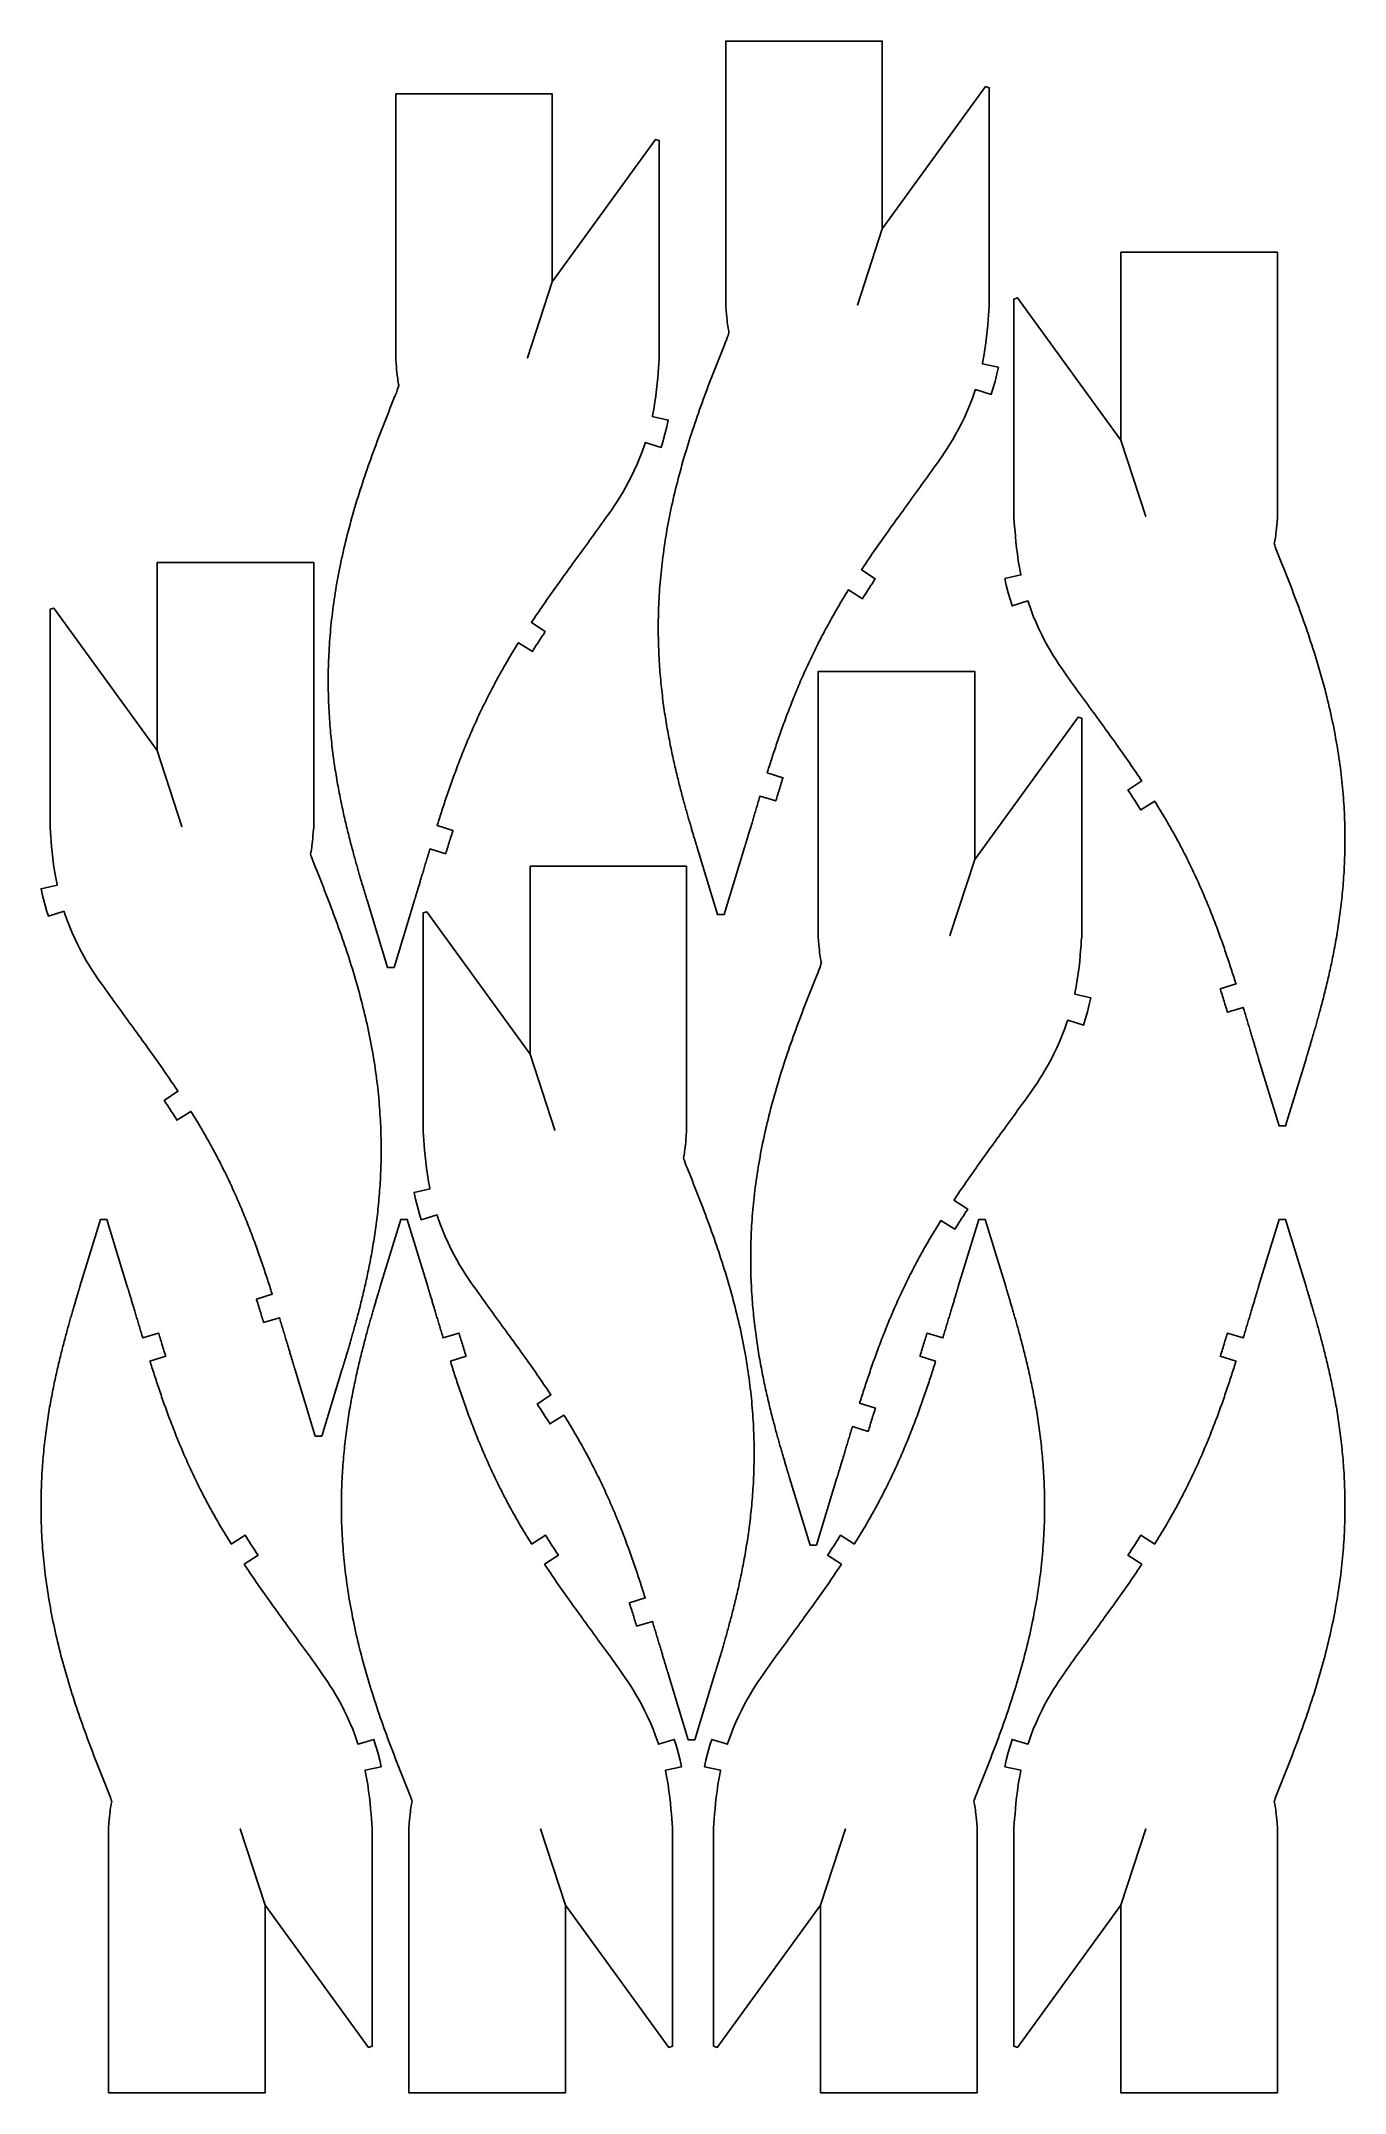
# Model space of a CAD drawing. Header units: millimetres. Extents: x 0 to 502, y 0 to 789.
import ezdxf

# ---------------------------------------------------------------- set-up
doc = ezdxf.new("R2010")
doc.units = ezdxf.units.MM
doc.layers.add('CUT', color=1, linetype='Continuous')

msp = doc.modelspace()

# ---------------------------------------------------------------- linework, layer by layer
at = {"layer": 'CUT'}
for points in [[(263.83, 683.28), (263.94, 682.27), (264.03, 681.36), (264.13, 680.55), (264.23, 679.8), (264.34, 679.09), (264.45, 678.43), (264.58, 677.81), (264.68, 677.35), (264.67, 677.31), (264.53, 676.84), (264.33, 676.22), (264.05, 675.44), (263.71, 674.52), (263.28, 673.44), (262.79, 672.23), (262.28, 670.96), (261.77, 669.69), (261.26, 668.42), (260.76, 667.14), (260.25, 665.86), (259.74, 664.58), (259.24, 663.3), (258.74, 662.01), (258.24, 660.72), (257.74, 659.43), (257.25, 658.13), (256.75, 656.83), (256.26, 655.53), (255.78, 654.23), (255.29, 652.92), (254.81, 651.61), (254.34, 650.3), (253.86, 648.99), (253.4, 647.67), (252.93, 646.36), (252.47, 645.04), (252.02, 643.72), (251.57, 642.4), (251.12, 641.08), (250.68, 639.75), (250.25, 638.43), (249.82, 637.1), (249.4, 635.77), (248.98, 634.44), (248.57, 633.12), (248.17, 631.79), (247.77, 630.46), (247.38, 629.13), (246.99, 627.8), (246.61, 626.46), (246.24, 625.13), (245.88, 623.8), (245.52, 622.48), (245.17, 621.15), (244.83, 619.82), (244.49, 618.49), (244.17, 617.16), (243.85, 615.84), (243.53, 614.52), (243.23, 613.19), (242.93, 611.87), (242.64, 610.55), (242.36, 609.24), (242.09, 607.92), (241.82, 606.61), (241.57, 605.3), (241.32, 603.99), (241.08, 602.69), (240.84, 601.39), (240.62, 600.09), (240.4, 598.79), (240.19, 597.5), (239.99, 596.21), (239.8, 594.93), (239.62, 593.64), (239.44, 592.37), (239.27, 591.09), (239.11, 589.82), (238.96, 588.56), (238.82, 587.3), (238.68, 586.04), (238.55, 584.79), (238.43, 583.54), (238.32, 582.3), (238.21, 581.06), (238.11, 579.83), (238.02, 578.61), (237.94, 577.39), (237.86, 576.17), (237.8, 574.96), (237.73, 573.76), (237.68, 572.56), (237.63, 571.37), (237.59, 570.18), (237.56, 569), (237.53, 567.83), (237.51, 566.66), (237.5, 565.5), (237.49, 564.34), (237.49, 563.19), (237.5, 562.05), (237.51, 560.92), (237.52, 559.79), (237.55, 558.66), (237.58, 557.55), (237.61, 556.44), (237.65, 555.34), (237.7, 554.25), (237.75, 553.16), (237.8, 552.08), (237.86, 551.01), (237.93, 549.94), (238, 548.88), (238.08, 547.83), (238.15, 546.78), (238.24, 545.75), (238.33, 544.72), (238.42, 543.7), (238.52, 542.68), (238.62, 541.67), (238.72, 540.67), (238.83, 539.68), (238.94, 538.7), (239.06, 537.72), (239.17, 536.75), (239.3, 535.78), (239.42, 534.83), (239.55, 533.88), (239.68, 532.94), (239.81, 532.01), (239.95, 531.08), (240.09, 530.17), (240.23, 529.26), (240.37, 528.35), (240.52, 527.46), (240.66, 526.57), (240.81, 525.69), (240.97, 524.82), (241.12, 523.95), (241.27, 523.09), (241.43, 522.24), (241.59, 521.4), (241.75, 520.57), (241.91, 519.74), (242.07, 518.92), (242.23, 518.11), (242.4, 517.3), (242.56, 516.5), (242.73, 515.71), (242.89, 514.93), (243.06, 514.16), (243.23, 513.39), (243.4, 512.63), (243.57, 511.88), (243.74, 511.13), (243.9, 510.39), (244.07, 509.66), (244.24, 508.94), (244.41, 508.22), (244.58, 507.52), (244.75, 506.82), (244.92, 506.12), (245.09, 505.44), (245.26, 504.76), (245.43, 504.09), (245.59, 503.42), (245.76, 502.77), (245.93, 502.12), (246.09, 501.48), (246.26, 500.84), (246.42, 500.22), (246.59, 499.6), (246.75, 498.99), (246.91, 498.38), (247.07, 497.79), (247.23, 497.2), (247.39, 496.62), (247.54, 496.05), (247.7, 495.48), (247.85, 494.92), (248.01, 494.37), (248.16, 493.83), (248.31, 493.3), (248.45, 492.77), (248.6, 492.25), (248.75, 491.74), (248.89, 491.24), (249.03, 490.75), (249.17, 490.26), (249.31, 489.79), (249.44, 489.32), (249.58, 488.85), (249.71, 488.4), (249.84, 487.96), (249.97, 487.52), (250.09, 487.09), (250.22, 486.67), (250.34, 486.26), (250.46, 485.86), (250.57, 485.47), (250.69, 485.08), (250.8, 484.71), (250.91, 484.35), (251.01, 483.99), (251.11, 483.65), (251.22, 483.31), (251.31, 482.98), (251.41, 482.67), (251.5, 482.36), (251.59, 482.07), (251.67, 481.79), (251.76, 481.51), (251.83, 481.25), (251.91, 481.01), (251.98, 480.77), (252.05, 480.54), (252.11, 480.33), (252.17, 480.14), (252.23, 479.95), (252.28, 479.79), (252.33, 479.63), (252.37, 479.5), (252.4, 479.38), (252.43, 479.29), (252.45, 479.22), (260.33, 453.39), (262.81, 453.39), (270.69, 479.22), (270.72, 479.29), (270.74, 479.38), (270.78, 479.5), (270.82, 479.63), (270.87, 479.78), (270.92, 479.95), (270.97, 480.13), (271.03, 480.33), (271.1, 480.54), (271.16, 480.76), (271.24, 481), (271.31, 481.25), (271.39, 481.51), (271.47, 481.78), (271.56, 482.06), (271.65, 482.35), (271.74, 482.66), (271.83, 482.97), (271.93, 483.29), (272.03, 483.62), (272.13, 483.97), (272.24, 484.32), (272.35, 484.68), (272.46, 485.05), (272.57, 485.43), (272.69, 485.81), (272.81, 486.21), (272.93, 486.61), (273.05, 487.03), (273.18, 487.45), (273.31, 487.87), (273.44, 488.31), (273.57, 488.75), (273.7, 489.21), (273.84, 489.66), (273.98, 490.13), (274.12, 490.6), (274.27, 491.09), (274.41, 491.57), (274.56, 492.07), (274.71, 492.57), (274.86, 493.08), (275.02, 493.59), (275.18, 494.11), (275.33, 494.64), (275.49, 495.18), (275.66, 495.72), (275.82, 496.27), (275.99, 496.82), (276.16, 497.38), (276.33, 497.94), (276.5, 498.51), (276.64, 498.96), (282.71, 497.12), (282.75, 497.25), (282.93, 497.83), (283.11, 498.41), (283.29, 499), (283.47, 499.6), (283.65, 500.2), (283.84, 500.81), (284.03, 501.42), (284.22, 502.04), (284.41, 502.66), (284.6, 503.28), (284.8, 503.91), (285, 504.55), (285.2, 505.19), (285.4, 505.83), (285.47, 506.06), (279.41, 507.97), (279.55, 508.39), (279.75, 509.05), (279.96, 509.71), (280.18, 510.38), (280.39, 511.05), (280.61, 511.73), (280.83, 512.41), (281.05, 513.09), (281.27, 513.78), (281.5, 514.48), (281.73, 515.17), (281.96, 515.87), (282.19, 516.58), (282.43, 517.29), (282.67, 518), (282.91, 518.71), (283.15, 519.43), (283.4, 520.15), (283.65, 520.88), (283.9, 521.6), (284.15, 522.34), (284.41, 523.07), (284.67, 523.81), (284.93, 524.55), (285.2, 525.29), (285.47, 526.04), (285.74, 526.79), (286.01, 527.54), (286.29, 528.29), (286.57, 529.05), (286.85, 529.81), (287.14, 530.57), (287.43, 531.33), (287.72, 532.1), (288.01, 532.87), (288.31, 533.64), (288.61, 534.41), (288.92, 535.18), (289.22, 535.96), (289.54, 536.74), (289.85, 537.52), (290.17, 538.3), (290.49, 539.08), (290.82, 539.87), (291.14, 540.66), (291.48, 541.44), (291.81, 542.23), (292.15, 543.03), (292.49, 543.82), (292.84, 544.61), (293.19, 545.41), (293.54, 546.21), (293.9, 547.01), (294.26, 547.81), (294.63, 548.61), (295, 549.41), (295.37, 550.21), (295.75, 551.02), (296.13, 551.83), (296.52, 552.63), (296.9, 553.44), (297.3, 554.25), (297.7, 555.06), (298.1, 555.87), (298.5, 556.69), (298.91, 557.5), (299.33, 558.31), (299.75, 559.13), (300.17, 559.95), (300.6, 560.76), (301.03, 561.58), (301.46, 562.4), (301.9, 563.22), (302.35, 564.04), (302.8, 564.87), (303.25, 565.69), (303.71, 566.52), (304.17, 567.34), (304.64, 568.17), (305.11, 569), (305.59, 569.83), (306.07, 570.66), (306.55, 571.49), (307.04, 572.32), (307.54, 573.16), (308.04, 574), (308.55, 574.83), (309.06, 575.67), (309.57, 576.52), (310.09, 577.36), (310.61, 578.2), (310.67, 578.3), (316.06, 574.93), (316.52, 575.67), (317.05, 576.5), (317.57, 577.34), (318.11, 578.17), (318.65, 579.01), (319.19, 579.85), (319.74, 580.7), (320.3, 581.54), (320.86, 582.39), (320.98, 582.58), (315.69, 586.09), (316.14, 586.76), (316.72, 587.63), (317.3, 588.5), (317.89, 589.38), (318.49, 590.26), (319.09, 591.14), (319.7, 592.02), (320.31, 592.91), (320.93, 593.8), (321.55, 594.7), (322.18, 595.6), (322.81, 596.5), (323.45, 597.41), (324.09, 598.32), (324.74, 599.23), (325.4, 600.15), (326.06, 601.08), (326.72, 602.01), (327.39, 602.94), (328.07, 603.88), (328.75, 604.83), (329.43, 605.78), (330.13, 606.73), (330.82, 607.69), (331.53, 608.66), (332.23, 609.63), (332.95, 610.61), (333.66, 611.6), (334.39, 612.59), (335.11, 613.59), (335.85, 614.6), (336.58, 615.61), (337.33, 616.64), (338.07, 617.66), (338.83, 618.7), (339.58, 619.75), (340.34, 620.8), (341.11, 621.87), (341.88, 622.94), (342.66, 624.02), (343.44, 625.1), (344.22, 626.2), (345.01, 627.31), (345.83, 628.46), (346.72, 629.74), (347.67, 631.16), (348.67, 632.7), (349.72, 634.37), (350.81, 636.17), (351.92, 638.1), (353.05, 640.16), (354.17, 642.35), (355.28, 644.64), (356.36, 647.05), (357.4, 649.55), (358.39, 652.13), (359.31, 654.77), (359.49, 655.36), (365.55, 653.45), (366.24, 655.64), (367.06, 658.53), (367.79, 661.42), (368.36, 663.97), (362.16, 665.35), (362.21, 665.58), (362.73, 668.24), (363.17, 670.83), (363.54, 673.34), (363.84, 675.75), (364.09, 678.04), (364.29, 680.19), (364.45, 682.19), (364.59, 684.02), (364.71, 685.69), (364.85, 687.55), (364.85, 771.51), (363.46, 771.96), (323.68, 717.21), (314.16, 687.9), (323.68, 717.21), (323.68, 789.5), (263.46, 789.5), (263.46, 687.51), (263.61, 685.73), (263.72, 684.43)], [(136.83, 662.96), (136.94, 661.95), (137.03, 661.04), (137.13, 660.23), (137.23, 659.48), (137.34, 658.77), (137.45, 658.11), (137.58, 657.49), (137.68, 657.03), (137.67, 656.99), (137.53, 656.52), (137.33, 655.9), (137.05, 655.12), (136.71, 654.2), (136.28, 653.12), (135.79, 651.91), (135.28, 650.64), (134.77, 649.37), (134.26, 648.1), (133.76, 646.82), (133.25, 645.54), (132.74, 644.26), (132.24, 642.98), (131.74, 641.69), (131.24, 640.4), (130.74, 639.11), (130.25, 637.81), (129.75, 636.51), (129.26, 635.21), (128.78, 633.91), (128.29, 632.6), (127.81, 631.29), (127.34, 629.98), (126.86, 628.67), (126.4, 627.35), (125.93, 626.04), (125.47, 624.72), (125.02, 623.4), (124.57, 622.08), (124.12, 620.76), (123.68, 619.43), (123.25, 618.11), (122.82, 616.78), (122.4, 615.45), (121.98, 614.12), (121.57, 612.8), (121.17, 611.47), (120.77, 610.14), (120.38, 608.81), (119.99, 607.48), (119.61, 606.14), (119.24, 604.81), (118.88, 603.48), (118.52, 602.16), (118.17, 600.83), (117.83, 599.5), (117.49, 598.17), (117.17, 596.84), (116.85, 595.52), (116.53, 594.2), (116.23, 592.87), (115.93, 591.55), (115.64, 590.23), (115.36, 588.92), (115.09, 587.6), (114.82, 586.29), (114.57, 584.98), (114.32, 583.67), (114.08, 582.37), (113.84, 581.07), (113.62, 579.77), (113.4, 578.47), (113.19, 577.18), (112.99, 575.89), (112.8, 574.61), (112.62, 573.32), (112.44, 572.05), (112.27, 570.77), (112.11, 569.5), (111.96, 568.24), (111.82, 566.98), (111.68, 565.72), (111.55, 564.47), (111.43, 563.22), (111.32, 561.98), (111.21, 560.74), (111.11, 559.51), (111.02, 558.29), (110.94, 557.07), (110.86, 555.85), (110.8, 554.64), (110.73, 553.44), (110.68, 552.24), (110.63, 551.05), (110.59, 549.86), (110.56, 548.68), (110.53, 547.51), (110.51, 546.34), (110.5, 545.18), (110.49, 544.02), (110.49, 542.87), (110.5, 541.73), (110.51, 540.6), (110.52, 539.47), (110.55, 538.34), (110.58, 537.23), (110.61, 536.12), (110.65, 535.02), (110.7, 533.93), (110.75, 532.84), (110.8, 531.76), (110.86, 530.69), (110.93, 529.62), (111, 528.56), (111.08, 527.51), (111.15, 526.46), (111.24, 525.43), (111.33, 524.4), (111.42, 523.38), (111.52, 522.36), (111.62, 521.35), (111.72, 520.35), (111.83, 519.36), (111.94, 518.38), (112.06, 517.4), (112.17, 516.43), (112.3, 515.46), (112.42, 514.51), (112.55, 513.56), (112.68, 512.62), (112.81, 511.69), (112.95, 510.76), (113.09, 509.85), (113.23, 508.94), (113.37, 508.03), (113.52, 507.14), (113.66, 506.25), (113.81, 505.37), (113.97, 504.5), (114.12, 503.63), (114.27, 502.77), (114.43, 501.92), (114.59, 501.08), (114.75, 500.25), (114.91, 499.42), (115.07, 498.6), (115.23, 497.79), (115.4, 496.98), (115.56, 496.18), (115.73, 495.39), (115.89, 494.61), (116.06, 493.84), (116.23, 493.07), (116.4, 492.31), (116.57, 491.56), (116.74, 490.81), (116.9, 490.07), (117.07, 489.34), (117.24, 488.62), (117.41, 487.9), (117.58, 487.2), (117.75, 486.5), (117.92, 485.8), (118.09, 485.12), (118.26, 484.44), (118.43, 483.77), (118.59, 483.1), (118.76, 482.45), (118.93, 481.8), (119.09, 481.16), (119.26, 480.52), (119.42, 479.9), (119.59, 479.28), (119.75, 478.67), (119.91, 478.06), (120.07, 477.47), (120.23, 476.88), (120.39, 476.3), (120.54, 475.73), (120.7, 475.16), (120.85, 474.6), (121.01, 474.05), (121.16, 473.51), (121.31, 472.98), (121.45, 472.45), (121.6, 471.93), (121.75, 471.42), (121.89, 470.92), (122.03, 470.43), (122.17, 469.94), (122.31, 469.47), (122.44, 469), (122.58, 468.53), (122.71, 468.08), (122.84, 467.64), (122.97, 467.2), (123.09, 466.77), (123.22, 466.35), (123.34, 465.94), (123.46, 465.54), (123.57, 465.15), (123.69, 464.76), (123.8, 464.39), (123.91, 464.03), (124.01, 463.67), (124.11, 463.33), (124.22, 462.99), (124.31, 462.66), (124.41, 462.35), (124.5, 462.04), (124.59, 461.75), (124.67, 461.47), (124.76, 461.19), (124.83, 460.93), (124.91, 460.69), (124.98, 460.45), (125.05, 460.22), (125.11, 460.01), (125.17, 459.82), (125.23, 459.63), (125.28, 459.47), (125.33, 459.31), (125.37, 459.18), (125.4, 459.06), (125.43, 458.97), (125.45, 458.9), (133.33, 433.07), (135.81, 433.07), (143.69, 458.9), (143.72, 458.97), (143.74, 459.06), (143.78, 459.18), (143.82, 459.31), (143.87, 459.46), (143.92, 459.63), (143.97, 459.81), (144.03, 460.01), (144.1, 460.22), (144.16, 460.44), (144.24, 460.68), (144.31, 460.93), (144.39, 461.19), (144.47, 461.46), (144.56, 461.74), (144.65, 462.03), (144.74, 462.34), (144.83, 462.65), (144.93, 462.97), (145.03, 463.3), (145.13, 463.65), (145.24, 464), (145.35, 464.36), (145.46, 464.73), (145.57, 465.11), (145.69, 465.49), (145.81, 465.89), (145.93, 466.29), (146.05, 466.71), (146.18, 467.13), (146.31, 467.55), (146.44, 467.99), (146.57, 468.43), (146.7, 468.89), (146.84, 469.34), (146.98, 469.81), (147.12, 470.28), (147.27, 470.77), (147.41, 471.25), (147.56, 471.75), (147.71, 472.25), (147.86, 472.76), (148.02, 473.27), (148.18, 473.79), (148.33, 474.32), (148.49, 474.86), (148.66, 475.4), (148.82, 475.95), (148.99, 476.5), (149.16, 477.06), (149.33, 477.62), (149.5, 478.19), (149.64, 478.64), (155.71, 476.8), (155.75, 476.93), (155.93, 477.51), (156.11, 478.09), (156.29, 478.68), (156.47, 479.28), (156.65, 479.88), (156.84, 480.49), (157.03, 481.1), (157.22, 481.72), (157.41, 482.34), (157.6, 482.96), (157.8, 483.59), (158, 484.23), (158.2, 484.87), (158.4, 485.51), (158.47, 485.74), (152.41, 487.65), (152.55, 488.07), (152.75, 488.73), (152.96, 489.39), (153.18, 490.06), (153.39, 490.73), (153.61, 491.41), (153.83, 492.09), (154.05, 492.77), (154.27, 493.46), (154.5, 494.16), (154.73, 494.85), (154.96, 495.55), (155.19, 496.26), (155.43, 496.97), (155.67, 497.68), (155.91, 498.39), (156.15, 499.11), (156.4, 499.83), (156.65, 500.56), (156.9, 501.28), (157.15, 502.02), (157.41, 502.75), (157.67, 503.49), (157.93, 504.23), (158.2, 504.97), (158.47, 505.72), (158.74, 506.47), (159.01, 507.22), (159.29, 507.97), (159.57, 508.73), (159.85, 509.49), (160.14, 510.25), (160.43, 511.01), (160.72, 511.78), (161.01, 512.55), (161.31, 513.32), (161.61, 514.09), (161.92, 514.86), (162.22, 515.64), (162.54, 516.42), (162.85, 517.2), (163.17, 517.98), (163.49, 518.76), (163.82, 519.55), (164.14, 520.34), (164.48, 521.12), (164.81, 521.91), (165.15, 522.71), (165.49, 523.5), (165.84, 524.29), (166.19, 525.09), (166.54, 525.89), (166.9, 526.69), (167.26, 527.49), (167.63, 528.29), (168, 529.09), (168.37, 529.89), (168.75, 530.7), (169.13, 531.51), (169.52, 532.31), (169.9, 533.12), (170.3, 533.93), (170.7, 534.74), (171.1, 535.55), (171.5, 536.37), (171.91, 537.18), (172.33, 537.99), (172.75, 538.81), (173.17, 539.63), (173.6, 540.44), (174.03, 541.26), (174.46, 542.08), (174.9, 542.9), (175.35, 543.72), (175.8, 544.55), (176.25, 545.37), (176.71, 546.2), (177.17, 547.02), (177.64, 547.85), (178.11, 548.68), (178.59, 549.51), (179.07, 550.34), (179.55, 551.17), (180.04, 552), (180.54, 552.84), (181.04, 553.68), (181.55, 554.51), (182.06, 555.35), (182.57, 556.2), (183.09, 557.04), (183.61, 557.88), (183.67, 557.98), (189.06, 554.61), (189.52, 555.35), (190.05, 556.18), (190.57, 557.02), (191.11, 557.85), (191.65, 558.69), (192.19, 559.53), (192.74, 560.38), (193.3, 561.22), (193.86, 562.07), (193.98, 562.26), (188.69, 565.77), (189.14, 566.44), (189.72, 567.31), (190.3, 568.18), (190.89, 569.06), (191.49, 569.94), (192.09, 570.82), (192.7, 571.7), (193.31, 572.59), (193.93, 573.48), (194.55, 574.38), (195.18, 575.28), (195.81, 576.18), (196.45, 577.09), (197.09, 578), (197.74, 578.91), (198.4, 579.83), (199.06, 580.76), (199.72, 581.69), (200.39, 582.62), (201.07, 583.56), (201.75, 584.51), (202.43, 585.46), (203.13, 586.41), (203.82, 587.37), (204.53, 588.34), (205.23, 589.31), (205.95, 590.29), (206.66, 591.28), (207.39, 592.27), (208.11, 593.27), (208.85, 594.28), (209.58, 595.29), (210.33, 596.32), (211.07, 597.34), (211.83, 598.38), (212.58, 599.43), (213.34, 600.48), (214.11, 601.55), (214.88, 602.62), (215.66, 603.7), (216.44, 604.78), (217.22, 605.88), (218.01, 606.99), (218.83, 608.14), (219.72, 609.42), (220.67, 610.84), (221.67, 612.38), (222.72, 614.05), (223.81, 615.85), (224.92, 617.78), (226.05, 619.84), (227.17, 622.03), (228.28, 624.32), (229.36, 626.73), (230.4, 629.23), (231.39, 631.81), (232.31, 634.45), (232.49, 635.04), (238.55, 633.13), (239.24, 635.32), (240.06, 638.21), (240.79, 641.1), (241.36, 643.65), (235.16, 645.03), (235.21, 645.26), (235.73, 647.92), (236.17, 650.51), (236.54, 653.02), (236.84, 655.43), (237.09, 657.72), (237.29, 659.87), (237.45, 661.87), (237.59, 663.7), (237.71, 665.37), (237.85, 667.23), (237.85, 751.19), (236.46, 751.64), (196.68, 696.89), (187.16, 667.58), (196.68, 696.89), (196.68, 769.18), (136.46, 769.18), (136.46, 667.19), (136.61, 665.41), (136.72, 664.11)], [(475.37, 602), (475.26, 600.99), (475.17, 600.08), (475.07, 599.27), (474.97, 598.52), (474.86, 597.81), (474.75, 597.15), (474.62, 596.53), (474.52, 596.07), (474.53, 596.03), (474.67, 595.56), (474.87, 594.94), (475.15, 594.16), (475.49, 593.24), (475.92, 592.16), (476.41, 590.95), (476.92, 589.68), (477.43, 588.41), (477.94, 587.14), (478.44, 585.86), (478.95, 584.58), (479.46, 583.3), (479.96, 582.02), (480.46, 580.73), (480.96, 579.44), (481.46, 578.15), (481.95, 576.85), (482.45, 575.55), (482.94, 574.25), (483.42, 572.95), (483.91, 571.64), (484.39, 570.33), (484.86, 569.02), (485.33, 567.71), (485.8, 566.39), (486.27, 565.08), (486.73, 563.76), (487.18, 562.44), (487.63, 561.12), (488.08, 559.8), (488.51, 558.47), (488.95, 557.15), (489.38, 555.82), (489.8, 554.49), (490.22, 553.16), (490.63, 551.84), (491.03, 550.51), (491.43, 549.18), (491.82, 547.85), (492.21, 546.52), (492.59, 545.18), (492.96, 543.85), (493.32, 542.52), (493.68, 541.2), (494.03, 539.87), (494.37, 538.54), (494.71, 537.21), (495.03, 535.88), (495.35, 534.56), (495.67, 533.24), (495.97, 531.91), (496.27, 530.59), (496.56, 529.27), (496.84, 527.96), (497.11, 526.64), (497.38, 525.33), (497.63, 524.02), (497.88, 522.71), (498.12, 521.41), (498.36, 520.11), (498.58, 518.81), (498.8, 517.51), (499.01, 516.22), (499.21, 514.93), (499.4, 513.65), (499.58, 512.36), (499.76, 511.09), (499.93, 509.81), (500.09, 508.54), (500.24, 507.28), (500.38, 506.02), (500.52, 504.76), (500.65, 503.51), (500.77, 502.26), (500.88, 501.02), (500.99, 499.78), (501.09, 498.55), (501.18, 497.33), (501.26, 496.11), (501.34, 494.89), (501.4, 493.68), (501.47, 492.48), (501.52, 491.28), (501.57, 490.09), (501.61, 488.9), (501.64, 487.72), (501.67, 486.55), (501.69, 485.38), (501.7, 484.22), (501.71, 483.06), (501.71, 481.91), (501.7, 480.77), (501.69, 479.64), (501.67, 478.51), (501.65, 477.38), (501.62, 476.27), (501.59, 475.16), (501.55, 474.06), (501.5, 472.97), (501.45, 471.88), (501.4, 470.8), (501.34, 469.73), (501.27, 468.66), (501.2, 467.6), (501.12, 466.55), (501.04, 465.5), (500.96, 464.47), (500.87, 463.44), (500.78, 462.42), (500.68, 461.4), (500.58, 460.39), (500.48, 459.39), (500.37, 458.4), (500.26, 457.42), (500.14, 456.44), (500.03, 455.47), (499.9, 454.5), (499.78, 453.55), (499.65, 452.6), (499.52, 451.66), (499.39, 450.73), (499.25, 449.8), (499.11, 448.89), (498.97, 447.98), (498.83, 447.07), (498.68, 446.18), (498.54, 445.29), (498.39, 444.41), (498.23, 443.54), (498.08, 442.67), (497.93, 441.81), (497.77, 440.96), (497.61, 440.12), (497.45, 439.29), (497.29, 438.46), (497.13, 437.64), (496.97, 436.83), (496.8, 436.02), (496.64, 435.22), (496.47, 434.43), (496.31, 433.65), (496.14, 432.88), (495.97, 432.11), (495.8, 431.35), (495.63, 430.6), (495.46, 429.85), (495.29, 429.11), (495.13, 428.38), (494.96, 427.66), (494.79, 426.94), (494.62, 426.24), (494.45, 425.54), (494.28, 424.84), (494.11, 424.16), (493.94, 423.48), (493.77, 422.81), (493.61, 422.14), (493.44, 421.49), (493.27, 420.84), (493.11, 420.2), (492.94, 419.56), (492.78, 418.94), (492.61, 418.32), (492.45, 417.71), (492.29, 417.1), (492.13, 416.51), (491.97, 415.92), (491.81, 415.34), (491.66, 414.77), (491.5, 414.2), (491.35, 413.64), (491.19, 413.09), (491.04, 412.55), (490.89, 412.02), (490.74, 411.49), (490.6, 410.97), (490.45, 410.46), (490.31, 409.96), (490.17, 409.47), (490.03, 408.98), (489.89, 408.51), (489.76, 408.04), (489.62, 407.57), (489.49, 407.12), (489.36, 406.68), (489.23, 406.24), (489.11, 405.81), (488.98, 405.39), (488.86, 404.98), (488.74, 404.58), (488.63, 404.19), (488.51, 403.8), (488.4, 403.43), (488.29, 403.07), (488.19, 402.71), (488.08, 402.37), (487.98, 402.03), (487.89, 401.7), (487.79, 401.39), (487.7, 401.08), (487.61, 400.79), (487.53, 400.51), (487.44, 400.23), (487.36, 399.97), (487.29, 399.73), (487.22, 399.49), (487.15, 399.26), (487.09, 399.05), (487.03, 398.86), (486.97, 398.67), (486.92, 398.51), (486.87, 398.35), (486.83, 398.22), (486.8, 398.1), (486.77, 398.01), (486.75, 397.94), (478.87, 372.11), (476.38, 372.11), (468.5, 397.94), (468.48, 398.01), (468.46, 398.1), (468.42, 398.22), (468.38, 398.35), (468.33, 398.5), (468.28, 398.67), (468.23, 398.85), (468.17, 399.05), (468.1, 399.26), (468.03, 399.48), (467.96, 399.72), (467.89, 399.97), (467.81, 400.23), (467.73, 400.5), (467.64, 400.78), (467.55, 401.07), (467.46, 401.38), (467.37, 401.69), (467.27, 402.01), (467.17, 402.34), (467.07, 402.69), (466.96, 403.04), (466.85, 403.4), (466.74, 403.77), (466.63, 404.15), (466.51, 404.53), (466.39, 404.93), (466.27, 405.33), (466.15, 405.75), (466.02, 406.17), (465.89, 406.59), (465.76, 407.03), (465.63, 407.47), (465.49, 407.93), (465.36, 408.38), (465.22, 408.85), (465.08, 409.32), (464.93, 409.81), (464.79, 410.29), (464.64, 410.79), (464.49, 411.29), (464.33, 411.8), (464.18, 412.31), (464.02, 412.83), (463.87, 413.36), (463.7, 413.9), (463.54, 414.44), (463.38, 414.99), (463.21, 415.54), (463.04, 416.1), (462.87, 416.66), (462.7, 417.23), (462.56, 417.68), (456.48, 415.84), (456.45, 415.97), (456.27, 416.55), (456.09, 417.13), (455.91, 417.72), (455.73, 418.32), (455.55, 418.92), (455.36, 419.53), (455.17, 420.14), (454.98, 420.76), (454.79, 421.38), (454.6, 422), (454.4, 422.63), (454.2, 423.27), (454, 423.91), (453.8, 424.55), (453.73, 424.78), (459.79, 426.69), (459.65, 427.11), (459.45, 427.77), (459.24, 428.43), (459.02, 429.1), (458.81, 429.77), (458.59, 430.45), (458.37, 431.13), (458.15, 431.81), (457.93, 432.5), (457.7, 433.2), (457.47, 433.89), (457.24, 434.59), (457.01, 435.3), (456.77, 436.01), (456.53, 436.72), (456.29, 437.43), (456.05, 438.15), (455.8, 438.87), (455.55, 439.6), (455.3, 440.32), (455.04, 441.06), (454.79, 441.79), (454.53, 442.53), (454.27, 443.27), (454, 444.01), (453.73, 444.76), (453.46, 445.51), (453.19, 446.26), (452.91, 447.01), (452.63, 447.77), (452.35, 448.53), (452.06, 449.29), (451.77, 450.05), (451.48, 450.82), (451.19, 451.59), (450.89, 452.36), (450.59, 453.13), (450.28, 453.9), (449.97, 454.68), (449.66, 455.46), (449.35, 456.24), (449.03, 457.02), (448.71, 457.8), (448.38, 458.59), (448.06, 459.38), (447.72, 460.16), (447.39, 460.95), (447.05, 461.75), (446.71, 462.54), (446.36, 463.33), (446.01, 464.13), (445.65, 464.93), (445.3, 465.73), (444.94, 466.53), (444.57, 467.33), (444.2, 468.13), (443.83, 468.93), (443.45, 469.74), (443.07, 470.55), (442.68, 471.35), (442.29, 472.16), (441.9, 472.97), (441.5, 473.78), (441.1, 474.59), (440.7, 475.41), (440.29, 476.22), (439.87, 477.03), (439.45, 477.85), (439.03, 478.67), (438.6, 479.48), (438.17, 480.3), (437.74, 481.12), (437.3, 481.94), (436.85, 482.76), (436.4, 483.59), (435.95, 484.41), (435.49, 485.24), (435.03, 486.06), (434.56, 486.89), (434.09, 487.72), (433.61, 488.55), (433.13, 489.38), (432.65, 490.21), (432.15, 491.04), (431.66, 491.88), (431.16, 492.72), (430.65, 493.55), (430.14, 494.39), (429.63, 495.24), (429.11, 496.08), (428.59, 496.92), (428.53, 497.02), (423.14, 493.65), (422.68, 494.39), (422.15, 495.22), (421.62, 496.06), (421.09, 496.89), (420.55, 497.73), (420.01, 498.57), (419.46, 499.42), (418.9, 500.26), (418.34, 501.11), (418.22, 501.3), (423.51, 504.81), (423.06, 505.48), (422.48, 506.35), (421.9, 507.22), (421.31, 508.1), (420.71, 508.98), (420.11, 509.86), (419.5, 510.74), (418.89, 511.63), (418.27, 512.52), (417.65, 513.42), (417.02, 514.32), (416.39, 515.22), (415.75, 516.13), (415.11, 517.04), (414.46, 517.95), (413.8, 518.87), (413.14, 519.8), (412.48, 520.73), (411.81, 521.66), (411.13, 522.6), (410.45, 523.55), (409.76, 524.5), (409.07, 525.45), (408.38, 526.41), (407.67, 527.38), (406.97, 528.35), (406.25, 529.33), (405.54, 530.32), (404.81, 531.31), (404.09, 532.31), (403.35, 533.32), (402.61, 534.33), (401.87, 535.36), (401.12, 536.38), (400.37, 537.42), (399.62, 538.47), (398.85, 539.52), (398.09, 540.59), (397.31, 541.66), (396.54, 542.74), (395.76, 543.82), (394.98, 544.92), (394.19, 546.03), (393.37, 547.18), (392.48, 548.46), (391.53, 549.88), (390.53, 551.42), (389.48, 553.09), (388.39, 554.89), (387.28, 556.82), (386.15, 558.88), (385.03, 561.07), (383.92, 563.36), (382.84, 565.77), (381.8, 568.27), (380.81, 570.85), (379.89, 573.49), (379.71, 574.08), (373.65, 572.17), (372.96, 574.36), (372.14, 577.25), (371.41, 580.14), (370.84, 582.69), (377.04, 584.07), (376.99, 584.3), (376.47, 586.96), (376.03, 589.55), (375.66, 592.06), (375.36, 594.47), (375.11, 596.76), (374.91, 598.91), (374.75, 600.91), (374.61, 602.74), (374.49, 604.41), (374.35, 606.27), (374.35, 690.23), (375.74, 690.68), (415.52, 635.93), (425.04, 606.62), (415.52, 635.93), (415.52, 708.22), (475.74, 708.22), (475.74, 606.23), (475.59, 604.45), (475.48, 603.15)], [(104.53, 482.62), (104.42, 481.61), (104.33, 480.7), (104.23, 479.89), (104.13, 479.14), (104.02, 478.43), (103.91, 477.77), (103.78, 477.15), (103.68, 476.69), (103.69, 476.65), (103.83, 476.18), (104.03, 475.56), (104.31, 474.78), (104.65, 473.86), (105.08, 472.78), (105.57, 471.57), (106.08, 470.3), (106.59, 469.03), (107.1, 467.76), (107.6, 466.48), (108.11, 465.2), (108.62, 463.92), (109.12, 462.64), (109.62, 461.35), (110.12, 460.06), (110.62, 458.77), (111.11, 457.47), (111.61, 456.17), (112.1, 454.87), (112.58, 453.57), (113.07, 452.26), (113.55, 450.95), (114.02, 449.64), (114.49, 448.33), (114.96, 447.01), (115.43, 445.7), (115.89, 444.38), (116.34, 443.06), (116.79, 441.74), (117.24, 440.42), (117.67, 439.09), (118.11, 437.77), (118.54, 436.44), (118.96, 435.11), (119.38, 433.78), (119.79, 432.46), (120.19, 431.13), (120.59, 429.8), (120.98, 428.47), (121.37, 427.14), (121.75, 425.8), (122.12, 424.47), (122.48, 423.14), (122.84, 421.82), (123.19, 420.49), (123.53, 419.16), (123.87, 417.83), (124.19, 416.5), (124.51, 415.18), (124.83, 413.86), (125.13, 412.53), (125.43, 411.21), (125.72, 409.89), (126, 408.58), (126.27, 407.26), (126.54, 405.95), (126.79, 404.64), (127.04, 403.33), (127.28, 402.03), (127.52, 400.73), (127.74, 399.43), (127.96, 398.13), (128.17, 396.84), (128.37, 395.55), (128.56, 394.27), (128.74, 392.98), (128.92, 391.71), (129.09, 390.43), (129.25, 389.16), (129.4, 387.9), (129.54, 386.64), (129.68, 385.38), (129.81, 384.13), (129.93, 382.88), (130.04, 381.64), (130.15, 380.4), (130.25, 379.17), (130.34, 377.95), (130.42, 376.73), (130.5, 375.51), (130.56, 374.3), (130.63, 373.1), (130.68, 371.9), (130.73, 370.71), (130.77, 369.52), (130.8, 368.34), (130.83, 367.17), (130.85, 366), (130.86, 364.84), (130.87, 363.68), (130.87, 362.53), (130.86, 361.39), (130.85, 360.26), (130.83, 359.13), (130.81, 358), (130.78, 356.89), (130.75, 355.78), (130.71, 354.68), (130.66, 353.59), (130.61, 352.5), (130.56, 351.42), (130.5, 350.35), (130.43, 349.28), (130.36, 348.22), (130.28, 347.17), (130.2, 346.12), (130.12, 345.09), (130.03, 344.06), (129.94, 343.04), (129.84, 342.02), (129.74, 341.01), (129.64, 340.01), (129.53, 339.02), (129.42, 338.04), (129.3, 337.06), (129.19, 336.09), (129.06, 335.12), (128.94, 334.17), (128.81, 333.22), (128.68, 332.28), (128.55, 331.35), (128.41, 330.42), (128.27, 329.51), (128.13, 328.6), (127.99, 327.69), (127.84, 326.8), (127.7, 325.91), (127.55, 325.03), (127.39, 324.16), (127.24, 323.29), (127.09, 322.43), (126.93, 321.58), (126.77, 320.74), (126.61, 319.91), (126.45, 319.08), (126.29, 318.26), (126.13, 317.45), (125.96, 316.64), (125.8, 315.84), (125.63, 315.05), (125.47, 314.27), (125.3, 313.5), (125.13, 312.73), (124.96, 311.97), (124.79, 311.22), (124.62, 310.47), (124.45, 309.73), (124.29, 309), (124.12, 308.28), (123.95, 307.56), (123.78, 306.86), (123.61, 306.16), (123.44, 305.46), (123.27, 304.78), (123.1, 304.1), (122.93, 303.43), (122.77, 302.76), (122.6, 302.11), (122.43, 301.46), (122.27, 300.82), (122.1, 300.18), (121.94, 299.56), (121.77, 298.94), (121.61, 298.33), (121.45, 297.72), (121.29, 297.13), (121.13, 296.54), (120.97, 295.96), (120.82, 295.39), (120.66, 294.82), (120.51, 294.26), (120.35, 293.71), (120.2, 293.17), (120.05, 292.64), (119.9, 292.11), (119.76, 291.59), (119.61, 291.08), (119.47, 290.58), (119.33, 290.09), (119.19, 289.6), (119.05, 289.13), (118.92, 288.66), (118.78, 288.19), (118.65, 287.74), (118.52, 287.3), (118.39, 286.86), (118.27, 286.43), (118.14, 286.01), (118.02, 285.6), (117.9, 285.2), (117.79, 284.81), (117.67, 284.42), (117.56, 284.05), (117.45, 283.69), (117.35, 283.33), (117.24, 282.99), (117.14, 282.65), (117.05, 282.32), (116.95, 282.01), (116.86, 281.7), (116.77, 281.41), (116.69, 281.13), (116.6, 280.85), (116.52, 280.59), (116.45, 280.35), (116.38, 280.11), (116.31, 279.88), (116.25, 279.67), (116.19, 279.48), (116.13, 279.29), (116.08, 279.13), (116.03, 278.97), (115.99, 278.84), (115.96, 278.72), (115.93, 278.63), (115.91, 278.56), (108.03, 252.73), (105.54, 252.73), (97.66, 278.56), (97.64, 278.63), (97.62, 278.72), (97.58, 278.84), (97.54, 278.97), (97.49, 279.12), (97.44, 279.29), (97.39, 279.47), (97.33, 279.67), (97.26, 279.88), (97.19, 280.1), (97.12, 280.34), (97.05, 280.59), (96.97, 280.85), (96.89, 281.12), (96.8, 281.4), (96.71, 281.69), (96.62, 282), (96.53, 282.31), (96.43, 282.63), (96.33, 282.96), (96.23, 283.31), (96.12, 283.66), (96.01, 284.02), (95.9, 284.39), (95.79, 284.77), (95.67, 285.15), (95.55, 285.55), (95.43, 285.95), (95.31, 286.37), (95.18, 286.79), (95.05, 287.21), (94.92, 287.65), (94.79, 288.09), (94.65, 288.55), (94.52, 289), (94.38, 289.47), (94.24, 289.94), (94.09, 290.43), (93.95, 290.91), (93.8, 291.41), (93.65, 291.91), (93.49, 292.42), (93.34, 292.93), (93.18, 293.45), (93.03, 293.98), (92.86, 294.52), (92.7, 295.06), (92.54, 295.61), (92.37, 296.16), (92.2, 296.72), (92.03, 297.28), (91.86, 297.85), (91.72, 298.3), (85.64, 296.46), (85.61, 296.59), (85.43, 297.17), (85.25, 297.75), (85.07, 298.34), (84.89, 298.94), (84.71, 299.54), (84.52, 300.15), (84.33, 300.76), (84.14, 301.38), (83.95, 302), (83.76, 302.62), (83.56, 303.25), (83.36, 303.89), (83.16, 304.53), (82.96, 305.17), (82.89, 305.4), (88.95, 307.31), (88.81, 307.73), (88.61, 308.39), (88.4, 309.05), (88.18, 309.72), (87.97, 310.39), (87.75, 311.07), (87.53, 311.75), (87.31, 312.43), (87.09, 313.12), (86.86, 313.82), (86.63, 314.51), (86.4, 315.21), (86.17, 315.92), (85.93, 316.63), (85.69, 317.34), (85.45, 318.05), (85.21, 318.77), (84.96, 319.49), (84.71, 320.22), (84.46, 320.94), (84.2, 321.68), (83.95, 322.41), (83.69, 323.15), (83.43, 323.89), (83.16, 324.63), (82.89, 325.38), (82.62, 326.13), (82.35, 326.88), (82.07, 327.63), (81.79, 328.39), (81.51, 329.15), (81.22, 329.91), (80.93, 330.67), (80.64, 331.44), (80.35, 332.21), (80.05, 332.98), (79.75, 333.75), (79.44, 334.52), (79.13, 335.3), (78.82, 336.08), (78.51, 336.86), (78.19, 337.64), (77.87, 338.42), (77.54, 339.21), (77.22, 340), (76.88, 340.78), (76.55, 341.57), (76.21, 342.37), (75.87, 343.16), (75.52, 343.95), (75.17, 344.75), (74.81, 345.55), (74.46, 346.35), (74.1, 347.15), (73.73, 347.95), (73.36, 348.75), (72.99, 349.55), (72.61, 350.36), (72.23, 351.17), (71.84, 351.97), (71.45, 352.78), (71.06, 353.59), (70.66, 354.4), (70.26, 355.21), (69.86, 356.03), (69.45, 356.84), (69.03, 357.65), (68.61, 358.47), (68.19, 359.29), (67.76, 360.1), (67.33, 360.92), (66.9, 361.74), (66.46, 362.56), (66.01, 363.38), (65.56, 364.21), (65.11, 365.03), (64.65, 365.86), (64.19, 366.68), (63.72, 367.51), (63.25, 368.34), (62.77, 369.17), (62.29, 370), (61.81, 370.83), (61.31, 371.66), (60.82, 372.5), (60.32, 373.34), (59.81, 374.17), (59.3, 375.01), (58.79, 375.86), (58.27, 376.7), (57.75, 377.54), (57.69, 377.64), (52.3, 374.27), (51.84, 375.01), (51.31, 375.84), (50.78, 376.68), (50.25, 377.51), (49.71, 378.35), (49.17, 379.19), (48.62, 380.04), (48.06, 380.88), (47.5, 381.73), (47.38, 381.92), (52.67, 385.43), (52.22, 386.1), (51.64, 386.97), (51.06, 387.84), (50.47, 388.72), (49.87, 389.6), (49.27, 390.48), (48.66, 391.36), (48.05, 392.25), (47.43, 393.14), (46.81, 394.04), (46.18, 394.94), (45.55, 395.84), (44.91, 396.75), (44.27, 397.66), (43.62, 398.57), (42.96, 399.49), (42.3, 400.42), (41.64, 401.35), (40.97, 402.28), (40.29, 403.22), (39.61, 404.17), (38.92, 405.12), (38.23, 406.07), (37.54, 407.03), (36.83, 408), (36.13, 408.97), (35.41, 409.95), (34.7, 410.94), (33.97, 411.93), (33.25, 412.93), (32.51, 413.94), (31.77, 414.95), (31.03, 415.98), (30.28, 417), (29.53, 418.04), (28.78, 419.09), (28.01, 420.14), (27.25, 421.21), (26.47, 422.28), (25.7, 423.36), (24.92, 424.44), (24.14, 425.54), (23.35, 426.65), (22.53, 427.8), (21.64, 429.08), (20.69, 430.5), (19.69, 432.04), (18.64, 433.71), (17.55, 435.51), (16.44, 437.44), (15.31, 439.5), (14.19, 441.69), (13.08, 443.98), (12, 446.39), (10.96, 448.89), (9.97, 451.47), (9.05, 454.11), (8.87, 454.7), (2.81, 452.79), (2.12, 454.98), (1.3, 457.87), (0.57, 460.76), (0, 463.31), (6.2, 464.69), (6.15, 464.92), (5.63, 467.58), (5.19, 470.17), (4.82, 472.68), (4.52, 475.09), (4.27, 477.38), (4.07, 479.53), (3.91, 481.53), (3.77, 483.36), (3.65, 485.03), (3.51, 486.89), (3.51, 570.85), (4.9, 571.3), (44.68, 516.55), (54.2, 487.24), (44.68, 516.55), (44.68, 588.84), (104.9, 588.84), (104.9, 486.85), (104.75, 485.07), (104.64, 483.77)], [(299.39, 440.71), (299.5, 439.7), (299.59, 438.79), (299.69, 437.98), (299.79, 437.23), (299.9, 436.52), (300.01, 435.86), (300.14, 435.24), (300.24, 434.78), (300.23, 434.74), (300.09, 434.27), (299.89, 433.65), (299.61, 432.87), (299.27, 431.95), (298.84, 430.87), (298.35, 429.66), (297.84, 428.39), (297.33, 427.12), (296.82, 425.85), (296.32, 424.57), (295.81, 423.29), (295.3, 422.01), (294.8, 420.73), (294.3, 419.44), (293.8, 418.15), (293.3, 416.86), (292.81, 415.56), (292.31, 414.26), (291.82, 412.96), (291.34, 411.66), (290.85, 410.35), (290.37, 409.04), (289.9, 407.73), (289.42, 406.42), (288.96, 405.1), (288.49, 403.79), (288.03, 402.47), (287.58, 401.15), (287.13, 399.83), (286.68, 398.51), (286.24, 397.18), (285.81, 395.86), (285.38, 394.53), (284.96, 393.2), (284.54, 391.87), (284.13, 390.55), (283.73, 389.22), (283.33, 387.89), (282.94, 386.56), (282.55, 385.23), (282.17, 383.89), (281.8, 382.56), (281.44, 381.23), (281.08, 379.91), (280.73, 378.58), (280.39, 377.25), (280.05, 375.92), (279.73, 374.59), (279.41, 373.27), (279.09, 371.95), (278.79, 370.62), (278.49, 369.3), (278.2, 367.98), (277.92, 366.67), (277.65, 365.35), (277.38, 364.04), (277.13, 362.73), (276.88, 361.42), (276.64, 360.12), (276.4, 358.82), (276.18, 357.52), (275.96, 356.22), (275.75, 354.93), (275.55, 353.64), (275.36, 352.36), (275.18, 351.07), (275, 349.8), (274.83, 348.52), (274.67, 347.25), (274.52, 345.99), (274.38, 344.73), (274.24, 343.47), (274.11, 342.22), (273.99, 340.97), (273.88, 339.73), (273.77, 338.49), (273.67, 337.26), (273.58, 336.04), (273.5, 334.82), (273.42, 333.6), (273.36, 332.39), (273.29, 331.19), (273.24, 329.99), (273.19, 328.8), (273.15, 327.61), (273.12, 326.43), (273.09, 325.26), (273.07, 324.09), (273.06, 322.93), (273.05, 321.77), (273.05, 320.62), (273.06, 319.48), (273.07, 318.35), (273.08, 317.22), (273.11, 316.09), (273.14, 314.98), (273.17, 313.87), (273.21, 312.77), (273.26, 311.68), (273.31, 310.59), (273.36, 309.51), (273.42, 308.44), (273.49, 307.37), (273.56, 306.31), (273.64, 305.26), (273.71, 304.21), (273.8, 303.18), (273.89, 302.15), (273.98, 301.13), (274.08, 300.11), (274.18, 299.1), (274.28, 298.1), (274.39, 297.11), (274.5, 296.13), (274.62, 295.15), (274.73, 294.18), (274.86, 293.21), (274.98, 292.26), (275.11, 291.31), (275.24, 290.37), (275.37, 289.44), (275.51, 288.51), (275.65, 287.6), (275.79, 286.69), (275.93, 285.78), (276.08, 284.89), (276.22, 284), (276.37, 283.12), (276.53, 282.25), (276.68, 281.38), (276.83, 280.52), (276.99, 279.67), (277.15, 278.83), (277.31, 278), (277.47, 277.17), (277.63, 276.35), (277.79, 275.54), (277.96, 274.73), (278.12, 273.93), (278.29, 273.14), (278.45, 272.36), (278.62, 271.59), (278.79, 270.82), (278.96, 270.06), (279.13, 269.31), (279.3, 268.56), (279.46, 267.82), (279.63, 267.09), (279.8, 266.37), (279.97, 265.65), (280.14, 264.95), (280.31, 264.25), (280.48, 263.55), (280.65, 262.87), (280.82, 262.19), (280.99, 261.52), (281.15, 260.85), (281.32, 260.2), (281.49, 259.55), (281.65, 258.91), (281.82, 258.27), (281.98, 257.65), (282.15, 257.03), (282.31, 256.42), (282.47, 255.81), (282.63, 255.22), (282.79, 254.63), (282.95, 254.05), (283.1, 253.48), (283.26, 252.91), (283.41, 252.35), (283.57, 251.8), (283.72, 251.26), (283.87, 250.73), (284.01, 250.2), (284.16, 249.68), (284.31, 249.17), (284.45, 248.67), (284.59, 248.18), (284.73, 247.69), (284.87, 247.22), (285, 246.75), (285.14, 246.28), (285.27, 245.83), (285.4, 245.39), (285.53, 244.95), (285.65, 244.52), (285.78, 244.1), (285.9, 243.69), (286.02, 243.29), (286.13, 242.9), (286.25, 242.51), (286.36, 242.14), (286.47, 241.78), (286.57, 241.42), (286.67, 241.08), (286.78, 240.74), (286.87, 240.41), (286.97, 240.1), (287.06, 239.79), (287.15, 239.5), (287.23, 239.22), (287.32, 238.94), (287.39, 238.68), (287.47, 238.44), (287.54, 238.2), (287.61, 237.97), (287.67, 237.76), (287.73, 237.57), (287.79, 237.38), (287.84, 237.22), (287.89, 237.06), (287.93, 236.93), (287.96, 236.81), (287.99, 236.72), (288.01, 236.65), (295.89, 210.82), (298.37, 210.82), (306.25, 236.65), (306.28, 236.72), (306.3, 236.81), (306.34, 236.93), (306.38, 237.06), (306.43, 237.21), (306.48, 237.38), (306.53, 237.56), (306.59, 237.76), (306.66, 237.97), (306.72, 238.19), (306.8, 238.43), (306.87, 238.68), (306.95, 238.94), (307.03, 239.21), (307.12, 239.49), (307.21, 239.78), (307.3, 240.09), (307.39, 240.4), (307.49, 240.72), (307.59, 241.05), (307.69, 241.4), (307.8, 241.75), (307.91, 242.11), (308.02, 242.48), (308.13, 242.86), (308.25, 243.24), (308.37, 243.64), (308.49, 244.04), (308.61, 244.46), (308.74, 244.88), (308.87, 245.3), (309, 245.74), (309.13, 246.18), (309.26, 246.64), (309.4, 247.09), (309.54, 247.56), (309.68, 248.03), (309.83, 248.52), (309.97, 249), (310.12, 249.5), (310.27, 250), (310.42, 250.51), (310.58, 251.02), (310.74, 251.54), (310.89, 252.07), (311.05, 252.61), (311.22, 253.15), (311.38, 253.7), (311.55, 254.25), (311.72, 254.81), (311.89, 255.37), (312.06, 255.94), (312.2, 256.39), (318.27, 254.55), (318.31, 254.68), (318.49, 255.26), (318.67, 255.84), (318.85, 256.43), (319.03, 257.03), (319.21, 257.63), (319.4, 258.24), (319.59, 258.85), (319.78, 259.47), (319.97, 260.09), (320.16, 260.71), (320.36, 261.34), (320.56, 261.98), (320.76, 262.62), (320.96, 263.26), (321.03, 263.49), (314.97, 265.4), (315.11, 265.82), (315.31, 266.48), (315.52, 267.14), (315.74, 267.81), (315.95, 268.48), (316.17, 269.16), (316.39, 269.84), (316.61, 270.52), (316.83, 271.21), (317.06, 271.91), (317.29, 272.6), (317.52, 273.3), (317.75, 274.01), (317.99, 274.72), (318.23, 275.43), (318.47, 276.14), (318.71, 276.86), (318.96, 277.58), (319.21, 278.31), (319.46, 279.03), (319.71, 279.77), (319.97, 280.5), (320.23, 281.24), (320.49, 281.98), (320.76, 282.72), (321.03, 283.47), (321.3, 284.22), (321.57, 284.97), (321.85, 285.72), (322.13, 286.48), (322.41, 287.24), (322.7, 288), (322.99, 288.76), (323.28, 289.53), (323.57, 290.3), (323.87, 291.07), (324.17, 291.84), (324.48, 292.61), (324.78, 293.39), (325.1, 294.17), (325.41, 294.95), (325.73, 295.73), (326.05, 296.51), (326.38, 297.3), (326.7, 298.09), (327.04, 298.87), (327.37, 299.66), (327.71, 300.46), (328.05, 301.25), (328.4, 302.04), (328.75, 302.84), (329.1, 303.64), (329.46, 304.44), (329.82, 305.24), (330.19, 306.04), (330.56, 306.84), (330.93, 307.64), (331.31, 308.45), (331.69, 309.26), (332.08, 310.06), (332.46, 310.87), (332.86, 311.68), (333.26, 312.49), (333.66, 313.3), (334.06, 314.12), (334.47, 314.93), (334.89, 315.74), (335.31, 316.56), (335.73, 317.38), (336.16, 318.19), (336.59, 319.01), (337.02, 319.83), (337.46, 320.65), (337.91, 321.47), (338.36, 322.3), (338.81, 323.12), (339.27, 323.95), (339.73, 324.77), (340.2, 325.6), (340.67, 326.43), (341.15, 327.26), (341.63, 328.09), (342.11, 328.92), (342.6, 329.75), (343.1, 330.59), (343.6, 331.43), (344.11, 332.26), (344.62, 333.1), (345.13, 333.95), (345.65, 334.79), (346.17, 335.63), (346.23, 335.73), (351.62, 332.36), (352.08, 333.1), (352.61, 333.93), (353.13, 334.77), (353.67, 335.6), (354.21, 336.44), (354.75, 337.28), (355.3, 338.13), (355.86, 338.97), (356.42, 339.82), (356.54, 340.01), (351.25, 343.52), (351.7, 344.19), (352.28, 345.06), (352.86, 345.93), (353.45, 346.81), (354.05, 347.69), (354.65, 348.57), (355.26, 349.45), (355.87, 350.34), (356.49, 351.23), (357.11, 352.13), (357.74, 353.03), (358.37, 353.93), (359.01, 354.84), (359.65, 355.75), (360.3, 356.66), (360.96, 357.58), (361.62, 358.51), (362.28, 359.44), (362.95, 360.37), (363.63, 361.31), (364.31, 362.26), (364.99, 363.21), (365.69, 364.16), (366.38, 365.12), (367.09, 366.09), (367.79, 367.06), (368.51, 368.04), (369.22, 369.03), (369.95, 370.02), (370.67, 371.02), (371.41, 372.03), (372.14, 373.04), (372.89, 374.07), (373.63, 375.09), (374.39, 376.13), (375.14, 377.18), (375.9, 378.23), (376.67, 379.3), (377.44, 380.37), (378.22, 381.45), (379, 382.53), (379.78, 383.63), (380.57, 384.74), (381.39, 385.89), (382.28, 387.17), (383.23, 388.59), (384.23, 390.13), (385.28, 391.8), (386.37, 393.6), (387.48, 395.53), (388.61, 397.59), (389.73, 399.78), (390.84, 402.07), (391.92, 404.48), (392.96, 406.98), (393.95, 409.56), (394.87, 412.2), (395.05, 412.79), (401.11, 410.88), (401.8, 413.07), (402.62, 415.96), (403.35, 418.85), (403.92, 421.4), (397.72, 422.78), (397.77, 423.01), (398.29, 425.67), (398.73, 428.26), (399.1, 430.77), (399.4, 433.18), (399.65, 435.47), (399.85, 437.62), (400.01, 439.62), (400.15, 441.45), (400.27, 443.12), (400.41, 444.98), (400.41, 528.94), (399.02, 529.39), (359.24, 474.64), (349.72, 445.33), (359.24, 474.64), (359.24, 546.93), (299.02, 546.93), (299.02, 444.94), (299.17, 443.16), (299.28, 441.86)], [(248.04, 365.78), (247.93, 364.77), (247.84, 363.86), (247.74, 363.05), (247.64, 362.3), (247.53, 361.59), (247.42, 360.93), (247.29, 360.31), (247.19, 359.85), (247.2, 359.81), (247.34, 359.34), (247.54, 358.72), (247.82, 357.94), (248.16, 357.02), (248.59, 355.94), (249.08, 354.73), (249.59, 353.46), (250.1, 352.19), (250.61, 350.92), (251.11, 349.64), (251.62, 348.36), (252.13, 347.08), (252.63, 345.8), (253.13, 344.51), (253.63, 343.22), (254.13, 341.93), (254.62, 340.63), (255.12, 339.33), (255.61, 338.03), (256.09, 336.73), (256.58, 335.42), (257.06, 334.11), (257.53, 332.8), (258, 331.49), (258.47, 330.17), (258.94, 328.86), (259.4, 327.54), (259.85, 326.22), (260.3, 324.9), (260.75, 323.58), (261.18, 322.25), (261.62, 320.93), (262.05, 319.6), (262.47, 318.27), (262.89, 316.94), (263.3, 315.62), (263.7, 314.29), (264.1, 312.96), (264.49, 311.63), (264.88, 310.3), (265.26, 308.96), (265.63, 307.63), (265.99, 306.3), (266.35, 304.98), (266.7, 303.65), (267.04, 302.32), (267.38, 300.99), (267.7, 299.66), (268.02, 298.34), (268.34, 297.02), (268.64, 295.69), (268.94, 294.37), (269.23, 293.05), (269.51, 291.74), (269.78, 290.42), (270.05, 289.11), (270.3, 287.8), (270.55, 286.49), (270.79, 285.19), (271.03, 283.89), (271.25, 282.59), (271.47, 281.29), (271.68, 280), (271.88, 278.71), (272.07, 277.43), (272.25, 276.14), (272.43, 274.87), (272.6, 273.59), (272.76, 272.32), (272.91, 271.06), (273.05, 269.8), (273.19, 268.54), (273.32, 267.29), (273.44, 266.04), (273.55, 264.8), (273.66, 263.56), (273.76, 262.33), (273.85, 261.11), (273.93, 259.89), (274.01, 258.67), (274.07, 257.46), (274.14, 256.26), (274.19, 255.06), (274.24, 253.87), (274.28, 252.68), (274.31, 251.5), (274.34, 250.33), (274.36, 249.16), (274.37, 248), (274.38, 246.84), (274.38, 245.69), (274.37, 244.55), (274.36, 243.42), (274.34, 242.29), (274.32, 241.16), (274.29, 240.05), (274.26, 238.94), (274.22, 237.84), (274.17, 236.75), (274.12, 235.66), (274.07, 234.58), (274.01, 233.51), (273.94, 232.44), (273.87, 231.38), (273.79, 230.33), (273.71, 229.28), (273.63, 228.25), (273.54, 227.22), (273.45, 226.2), (273.35, 225.18), (273.25, 224.17), (273.15, 223.17), (273.04, 222.18), (272.93, 221.2), (272.81, 220.22), (272.7, 219.25), (272.57, 218.28), (272.45, 217.33), (272.32, 216.38), (272.19, 215.44), (272.06, 214.51), (271.92, 213.58), (271.78, 212.67), (271.64, 211.76), (271.5, 210.85), (271.35, 209.96), (271.21, 209.07), (271.06, 208.19), (270.9, 207.32), (270.75, 206.45), (270.6, 205.59), (270.44, 204.74), (270.28, 203.9), (270.12, 203.07), (269.96, 202.24), (269.8, 201.42), (269.64, 200.61), (269.47, 199.8), (269.31, 199), (269.14, 198.21), (268.98, 197.43), (268.81, 196.66), (268.64, 195.89), (268.47, 195.13), (268.3, 194.38), (268.13, 193.63), (267.96, 192.89), (267.8, 192.16), (267.63, 191.44), (267.46, 190.72), (267.29, 190.02), (267.12, 189.32), (266.95, 188.62), (266.78, 187.94), (266.61, 187.26), (266.44, 186.59), (266.28, 185.92), (266.11, 185.27), (265.94, 184.62), (265.78, 183.98), (265.61, 183.34), (265.45, 182.72), (265.28, 182.1), (265.12, 181.49), (264.96, 180.88), (264.8, 180.29), (264.64, 179.7), (264.48, 179.12), (264.33, 178.55), (264.17, 177.98), (264.02, 177.42), (263.86, 176.87), (263.71, 176.33), (263.56, 175.8), (263.41, 175.27), (263.27, 174.75), (263.12, 174.24), (262.98, 173.74), (262.84, 173.25), (262.7, 172.76), (262.56, 172.29), (262.43, 171.82), (262.29, 171.35), (262.16, 170.9), (262.03, 170.46), (261.9, 170.02), (261.78, 169.59), (261.65, 169.17), (261.53, 168.76), (261.41, 168.36), (261.3, 167.97), (261.18, 167.58), (261.07, 167.21), (260.96, 166.85), (260.86, 166.49), (260.75, 166.15), (260.65, 165.81), (260.56, 165.48), (260.46, 165.17), (260.37, 164.86), (260.28, 164.57), (260.2, 164.29), (260.11, 164.01), (260.03, 163.75), (259.96, 163.51), (259.89, 163.27), (259.82, 163.04), (259.76, 162.83), (259.7, 162.64), (259.64, 162.45), (259.59, 162.29), (259.54, 162.13), (259.5, 162), (259.47, 161.88), (259.44, 161.79), (259.42, 161.72), (251.54, 135.89), (249.05, 135.89), (241.17, 161.72), (241.15, 161.79), (241.13, 161.88), (241.09, 162), (241.05, 162.13), (241, 162.28), (240.95, 162.45), (240.9, 162.63), (240.84, 162.83), (240.77, 163.04), (240.7, 163.26), (240.63, 163.5), (240.56, 163.75), (240.48, 164.01), (240.4, 164.28), (240.31, 164.56), (240.22, 164.85), (240.13, 165.16), (240.04, 165.47), (239.94, 165.79), (239.84, 166.12), (239.74, 166.47), (239.63, 166.82), (239.52, 167.18), (239.41, 167.55), (239.3, 167.93), (239.18, 168.31), (239.06, 168.71), (238.94, 169.11), (238.82, 169.53), (238.69, 169.95), (238.56, 170.37), (238.43, 170.81), (238.3, 171.25), (238.16, 171.71), (238.03, 172.16), (237.89, 172.63), (237.75, 173.1), (237.6, 173.59), (237.46, 174.07), (237.31, 174.57), (237.16, 175.07), (237, 175.58), (236.85, 176.09), (236.69, 176.61), (236.54, 177.14), (236.37, 177.68), (236.21, 178.22), (236.05, 178.77), (235.88, 179.32), (235.71, 179.88), (235.54, 180.44), (235.37, 181.01), (235.23, 181.46), (229.15, 179.62), (229.12, 179.75), (228.94, 180.33), (228.76, 180.91), (228.58, 181.5), (228.4, 182.1), (228.22, 182.7), (228.03, 183.31), (227.84, 183.92), (227.65, 184.54), (227.46, 185.16), (227.27, 185.78), (227.07, 186.41), (226.87, 187.05), (226.67, 187.69), (226.47, 188.33), (226.4, 188.56), (232.46, 190.47), (232.32, 190.89), (232.12, 191.55), (231.91, 192.21), (231.69, 192.88), (231.48, 193.55), (231.26, 194.23), (231.04, 194.91), (230.82, 195.59), (230.6, 196.28), (230.37, 196.98), (230.14, 197.67), (229.91, 198.37), (229.68, 199.08), (229.44, 199.79), (229.2, 200.5), (228.96, 201.21), (228.72, 201.93), (228.47, 202.65), (228.22, 203.38), (227.97, 204.1), (227.71, 204.84), (227.46, 205.57), (227.2, 206.31), (226.94, 207.05), (226.67, 207.79), (226.4, 208.54), (226.13, 209.29), (225.86, 210.04), (225.58, 210.79), (225.3, 211.55), (225.02, 212.31), (224.73, 213.07), (224.44, 213.83), (224.15, 214.6), (223.86, 215.37), (223.56, 216.14), (223.26, 216.91), (222.95, 217.68), (222.64, 218.46), (222.33, 219.24), (222.02, 220.02), (221.7, 220.8), (221.38, 221.58), (221.05, 222.37), (220.73, 223.16), (220.39, 223.94), (220.06, 224.73), (219.72, 225.53), (219.38, 226.32), (219.03, 227.11), (218.68, 227.91), (218.32, 228.71), (217.97, 229.51), (217.61, 230.31), (217.24, 231.11), (216.87, 231.91), (216.5, 232.71), (216.12, 233.52), (215.74, 234.33), (215.35, 235.13), (214.96, 235.94), (214.57, 236.75), (214.17, 237.56), (213.77, 238.37), (213.37, 239.19), (212.96, 240), (212.54, 240.81), (212.12, 241.63), (211.7, 242.45), (211.27, 243.26), (210.84, 244.08), (210.41, 244.9), (209.97, 245.72), (209.52, 246.54), (209.07, 247.37), (208.62, 248.19), (208.16, 249.02), (207.7, 249.84), (207.23, 250.67), (206.76, 251.5), (206.28, 252.33), (205.8, 253.16), (205.32, 253.99), (204.82, 254.82), (204.33, 255.66), (203.83, 256.5), (203.32, 257.33), (202.81, 258.17), (202.3, 259.02), (201.78, 259.86), (201.26, 260.7), (201.2, 260.8), (195.81, 257.43), (195.35, 258.17), (194.82, 259), (194.29, 259.84), (193.76, 260.67), (193.22, 261.51), (192.68, 262.35), (192.13, 263.2), (191.57, 264.04), (191.01, 264.89), (190.89, 265.08), (196.18, 268.59), (195.73, 269.26), (195.15, 270.13), (194.57, 271), (193.98, 271.88), (193.38, 272.76), (192.78, 273.64), (192.17, 274.52), (191.56, 275.41), (190.94, 276.3), (190.32, 277.2), (189.69, 278.1), (189.06, 279), (188.42, 279.91), (187.78, 280.82), (187.13, 281.73), (186.47, 282.65), (185.81, 283.58), (185.15, 284.51), (184.48, 285.44), (183.8, 286.38), (183.12, 287.33), (182.43, 288.28), (181.74, 289.23), (181.05, 290.19), (180.34, 291.16), (179.64, 292.13), (178.92, 293.11), (178.21, 294.1), (177.48, 295.09), (176.76, 296.09), (176.02, 297.1), (175.28, 298.11), (174.54, 299.14), (173.79, 300.16), (173.04, 301.2), (172.29, 302.25), (171.52, 303.3), (170.76, 304.37), (169.98, 305.44), (169.21, 306.52), (168.43, 307.6), (167.65, 308.7), (166.86, 309.81), (166.04, 310.96), (165.15, 312.24), (164.2, 313.66), (163.2, 315.2), (162.15, 316.87), (161.06, 318.67), (159.95, 320.6), (158.82, 322.66), (157.7, 324.85), (156.59, 327.14), (155.51, 329.55), (154.47, 332.05), (153.48, 334.63), (152.56, 337.27), (152.38, 337.86), (146.32, 335.95), (145.63, 338.14), (144.81, 341.03), (144.08, 343.92), (143.51, 346.47), (149.71, 347.85), (149.66, 348.08), (149.14, 350.74), (148.7, 353.33), (148.33, 355.84), (148.03, 358.25), (147.78, 360.54), (147.58, 362.69), (147.42, 364.69), (147.28, 366.52), (147.16, 368.19), (147.02, 370.05), (147.02, 454.01), (148.41, 454.46), (188.19, 399.71), (197.71, 370.4), (188.19, 399.71), (188.19, 472), (248.41, 472), (248.41, 370.01), (248.26, 368.23), (248.15, 366.93)], [(26.34, 106.21), (26.45, 107.23), (26.54, 108.13), (26.64, 108.95), (26.74, 109.7), (26.85, 110.4), (26.96, 111.07), (27.09, 111.69), (27.19, 112.14), (27.18, 112.18), (27.04, 112.66), (26.84, 113.28), (26.56, 114.06), (26.22, 114.98), (25.79, 116.05), (25.3, 117.27), (24.79, 118.54), (24.28, 119.81), (23.77, 121.08), (23.27, 122.35), (22.76, 123.63), (22.25, 124.92), (21.75, 126.2), (21.25, 127.49), (20.75, 128.78), (20.25, 130.07), (19.76, 131.37), (19.26, 132.67), (18.77, 133.97), (18.29, 135.27), (17.8, 136.58), (17.32, 137.89), (16.85, 139.2), (16.37, 140.51), (15.91, 141.82), (15.44, 143.14), (14.98, 144.46), (14.53, 145.78), (14.08, 147.1), (13.63, 148.42), (13.19, 149.75), (12.76, 151.07), (12.33, 152.4), (11.91, 153.73), (11.49, 155.05), (11.08, 156.38), (10.68, 157.71), (10.28, 159.04), (9.89, 160.37), (9.5, 161.7), (9.12, 163.03), (8.75, 164.36), (8.39, 165.69), (8.03, 167.02), (7.68, 168.35), (7.34, 169.68), (7, 171.01), (6.68, 172.33), (6.36, 173.66), (6.04, 174.98), (5.74, 176.3), (5.44, 177.62), (5.15, 178.94), (4.87, 180.26), (4.6, 181.57), (4.33, 182.89), (4.08, 184.2), (3.83, 185.5), (3.59, 186.81), (3.35, 188.11), (3.13, 189.41), (2.91, 190.71), (2.7, 192), (2.5, 193.29), (2.31, 194.57), (2.13, 195.85), (1.95, 197.13), (1.78, 198.4), (1.62, 199.67), (1.47, 200.94), (1.33, 202.2), (1.19, 203.46), (1.06, 204.71), (0.94, 205.95), (0.83, 207.2), (0.72, 208.43), (0.62, 209.66), (0.53, 210.89), (0.45, 212.11), (0.37, 213.33), (0.31, 214.54), (0.24, 215.74), (0.19, 216.94), (0.14, 218.13), (0.1, 219.32), (0.07, 220.5), (0.04, 221.67), (0.02, 222.84), (0.01, 224), (0, 225.16), (0, 226.3), (0.01, 227.45), (0.02, 228.58), (0.03, 229.71), (0.06, 230.83), (0.09, 231.95), (0.12, 233.06), (0.16, 234.16), (0.21, 235.25), (0.26, 236.34), (0.31, 237.42), (0.37, 238.49), (0.44, 239.56), (0.51, 240.62), (0.59, 241.67), (0.66, 242.71), (0.75, 243.75), (0.84, 244.78), (0.93, 245.8), (1.03, 246.82), (1.13, 247.82), (1.23, 248.82), (1.34, 249.82), (1.45, 250.8), (1.57, 251.78), (1.68, 252.75), (1.81, 253.71), (1.93, 254.67), (2.06, 255.62), (2.19, 256.56), (2.32, 257.49), (2.46, 258.41), (2.6, 259.33), (2.74, 260.24), (2.88, 261.14), (3.03, 262.04), (3.17, 262.93), (3.32, 263.81), (3.48, 264.68), (3.63, 265.55), (3.78, 266.4), (3.94, 267.25), (4.1, 268.1), (4.26, 268.93), (4.42, 269.76), (4.58, 270.58), (4.74, 271.39), (4.91, 272.19), (5.07, 272.99), (5.24, 273.78), (5.4, 274.57), (5.57, 275.34), (5.74, 276.11), (5.91, 276.87), (6.08, 277.62), (6.25, 278.37), (6.41, 279.1), (6.58, 279.83), (6.75, 280.56), (6.92, 281.27), (7.09, 281.98), (7.26, 282.68), (7.43, 283.38), (7.6, 284.06), (7.77, 284.74), (7.94, 285.41), (8.1, 286.07), (8.27, 286.73), (8.44, 287.38), (8.6, 288.02), (8.77, 288.65), (8.93, 289.28), (9.1, 289.9), (9.26, 290.51), (9.42, 291.11), (9.58, 291.71), (9.74, 292.3), (9.9, 292.88), (10.05, 293.45), (10.21, 294.02), (10.36, 294.57), (10.52, 295.12), (10.67, 295.66), (10.82, 296.2), (10.96, 296.73), (11.11, 297.24), (11.26, 297.75), (11.4, 298.25), (11.54, 298.75), (11.68, 299.23), (11.82, 299.71), (11.95, 300.18), (12.09, 300.64), (12.22, 301.1), (12.35, 301.54), (12.48, 301.98), (12.6, 302.41), (12.73, 302.83), (12.85, 303.24), (12.97, 303.64), (13.08, 304.03), (13.2, 304.41), (13.31, 304.79), (13.42, 305.15), (13.52, 305.51), (13.62, 305.85), (13.73, 306.19), (13.82, 306.51), (13.92, 306.83), (14.01, 307.13), (14.1, 307.43), (14.18, 307.71), (14.27, 307.98), (14.34, 308.24), (14.42, 308.49), (14.49, 308.73), (14.56, 308.95), (14.62, 309.16), (14.68, 309.36), (14.74, 309.54), (14.79, 309.71), (14.84, 309.86), (14.88, 310), (14.91, 310.11), (14.94, 310.21), (14.96, 310.28), (22.84, 336.11), (25.32, 336.11), (33.2, 310.28), (33.23, 310.21), (33.25, 310.11), (33.29, 310), (33.33, 309.86), (33.38, 309.71), (33.43, 309.55), (33.48, 309.36), (33.54, 309.17), (33.61, 308.96), (33.67, 308.73), (33.75, 308.5), (33.82, 308.25), (33.9, 307.99), (33.98, 307.72), (34.07, 307.44), (34.16, 307.15), (34.25, 306.84), (34.34, 306.53), (34.44, 306.21), (34.54, 305.87), (34.64, 305.53), (34.75, 305.18), (34.86, 304.82), (34.97, 304.45), (35.08, 304.07), (35.2, 303.68), (35.32, 303.29), (35.44, 302.88), (35.56, 302.47), (35.69, 302.05), (35.82, 301.62), (35.95, 301.19), (36.08, 300.74), (36.21, 300.29), (36.35, 299.83), (36.49, 299.37), (36.63, 298.89), (36.78, 298.41), (36.92, 297.92), (37.07, 297.43), (37.22, 296.93), (37.37, 296.42), (37.53, 295.9), (37.69, 295.38), (37.84, 294.85), (38, 294.32), (38.17, 293.78), (38.33, 293.23), (38.5, 292.68), (38.67, 292.12), (38.84, 291.55), (39.01, 290.98), (39.15, 290.53), (45.22, 292.37), (45.26, 292.25), (45.44, 291.67), (45.62, 291.08), (45.8, 290.49), (45.98, 289.9), (46.16, 289.3), (46.35, 288.69), (46.54, 288.08), (46.73, 287.46), (46.92, 286.84), (47.11, 286.21), (47.31, 285.58), (47.51, 284.95), (47.71, 284.31), (47.91, 283.67), (47.98, 283.43), (41.92, 281.53), (42.06, 281.11), (42.26, 280.45), (42.47, 279.78), (42.69, 279.12), (42.9, 278.44), (43.12, 277.77), (43.34, 277.09), (43.56, 276.4), (43.78, 275.71), (44.01, 275.02), (44.24, 274.32), (44.47, 273.62), (44.7, 272.92), (44.94, 272.21), (45.18, 271.5), (45.42, 270.79), (45.66, 270.07), (45.91, 269.35), (46.16, 268.62), (46.41, 267.89), (46.66, 267.16), (46.92, 266.43), (47.18, 265.69), (47.44, 264.95), (47.71, 264.21), (47.98, 263.46), (48.25, 262.71), (48.52, 261.96), (48.8, 261.21), (49.08, 260.45), (49.36, 259.69), (49.65, 258.93), (49.94, 258.17), (50.23, 257.4), (50.52, 256.63), (50.82, 255.86), (51.12, 255.09), (51.43, 254.32), (51.73, 253.54), (52.05, 252.76), (52.36, 251.98), (52.68, 251.2), (53, 250.41), (53.33, 249.63), (53.65, 248.84), (53.99, 248.05), (54.32, 247.26), (54.66, 246.47), (55, 245.68), (55.35, 244.88), (55.7, 244.09), (56.05, 243.29), (56.41, 242.49), (56.77, 241.69), (57.14, 240.89), (57.51, 240.09), (57.88, 239.28), (58.26, 238.48), (58.64, 237.67), (59.03, 236.86), (59.41, 236.06), (59.81, 235.25), (60.21, 234.44), (60.61, 233.62), (61.01, 232.81), (61.42, 232), (61.84, 231.18), (62.26, 230.37), (62.68, 229.55), (63.11, 228.73), (63.54, 227.92), (63.97, 227.1), (64.41, 226.28), (64.86, 225.45), (65.31, 224.63), (65.76, 223.81), (66.22, 222.98), (66.68, 222.16), (67.15, 221.33), (67.62, 220.5), (68.1, 219.67), (68.58, 218.84), (69.06, 218.01), (69.55, 217.17), (70.05, 216.34), (70.55, 215.5), (71.06, 214.66), (71.57, 213.82), (72.08, 212.98), (72.6, 212.14), (73.12, 211.29), (73.18, 211.2), (78.57, 214.57), (79.03, 213.82), (79.56, 212.99), (80.08, 212.16), (80.62, 211.32), (81.16, 210.49), (81.7, 209.64), (82.25, 208.8), (82.81, 207.95), (83.37, 207.11), (83.49, 206.92), (78.2, 203.41), (78.65, 202.73), (79.23, 201.86), (79.81, 200.99), (80.4, 200.12), (81, 199.24), (81.6, 198.36), (82.21, 197.47), (82.82, 196.59), (83.44, 195.69), (84.06, 194.8), (84.69, 193.9), (85.32, 193), (85.96, 192.09), (86.6, 191.18), (87.25, 190.26), (87.91, 189.34), (88.57, 188.42), (89.23, 187.49), (89.9, 186.56), (90.58, 185.62), (91.26, 184.67), (91.94, 183.72), (92.64, 182.77), (93.33, 181.8), (94.04, 180.84), (94.74, 179.86), (95.46, 178.88), (96.17, 177.9), (96.9, 176.9), (97.62, 175.9), (98.36, 174.9), (99.09, 173.88), (99.84, 172.86), (100.58, 171.83), (101.34, 170.8), (102.09, 169.75), (102.85, 168.7), (103.62, 167.63), (104.39, 166.56), (105.17, 165.48), (105.95, 164.39), (106.73, 163.3), (107.52, 162.19), (108.34, 161.03), (109.23, 159.75), (110.18, 158.34), (111.18, 156.8), (112.23, 155.13), (113.32, 153.33), (114.43, 151.4), (115.56, 149.34), (116.68, 147.15), (117.79, 144.85), (118.87, 142.45), (119.91, 139.95), (120.9, 137.37), (121.82, 134.72), (122, 134.14), (128.06, 136.05), (128.75, 133.86), (129.57, 130.97), (130.3, 128.08), (130.87, 125.53), (124.67, 124.15), (124.72, 123.92), (125.24, 121.26), (125.68, 118.67), (126.05, 116.16), (126.35, 113.75), (126.6, 111.46), (126.8, 109.31), (126.96, 107.31), (127.1, 105.47), (127.22, 103.81), (127.36, 101.95), (127.36, 17.99), (125.97, 17.53), (86.19, 72.29), (76.67, 101.6), (86.19, 72.29), (86.19, 0), (25.97, 0), (25.97, 101.98), (26.12, 103.77), (26.23, 105.07)], [(141.91, 106.21), (142.02, 107.23), (142.11, 108.13), (142.21, 108.95), (142.31, 109.7), (142.42, 110.4), (142.53, 111.07), (142.66, 111.69), (142.76, 112.14), (142.75, 112.18), (142.61, 112.66), (142.41, 113.28), (142.13, 114.06), (141.79, 114.98), (141.36, 116.05), (140.87, 117.27), (140.36, 118.54), (139.85, 119.81), (139.34, 121.08), (138.84, 122.35), (138.33, 123.63), (137.82, 124.92), (137.32, 126.2), (136.82, 127.49), (136.32, 128.78), (135.82, 130.07), (135.33, 131.37), (134.83, 132.67), (134.34, 133.97), (133.86, 135.27), (133.37, 136.58), (132.89, 137.89), (132.42, 139.2), (131.94, 140.51), (131.48, 141.82), (131.01, 143.14), (130.55, 144.46), (130.1, 145.78), (129.65, 147.1), (129.2, 148.42), (128.76, 149.75), (128.33, 151.07), (127.9, 152.4), (127.48, 153.73), (127.06, 155.05), (126.65, 156.38), (126.25, 157.71), (125.85, 159.04), (125.46, 160.37), (125.07, 161.7), (124.69, 163.03), (124.32, 164.36), (123.96, 165.69), (123.6, 167.02), (123.25, 168.35), (122.91, 169.68), (122.57, 171.01), (122.25, 172.33), (121.93, 173.66), (121.61, 174.98), (121.31, 176.3), (121.01, 177.62), (120.72, 178.94), (120.44, 180.26), (120.17, 181.57), (119.9, 182.89), (119.65, 184.2), (119.4, 185.5), (119.16, 186.81), (118.92, 188.11), (118.7, 189.41), (118.48, 190.71), (118.27, 192), (118.07, 193.29), (117.88, 194.57), (117.7, 195.85), (117.52, 197.13), (117.35, 198.4), (117.19, 199.67), (117.04, 200.94), (116.9, 202.2), (116.76, 203.46), (116.63, 204.71), (116.51, 205.95), (116.4, 207.2), (116.29, 208.43), (116.19, 209.66), (116.1, 210.89), (116.02, 212.11), (115.94, 213.33), (115.88, 214.54), (115.81, 215.74), (115.76, 216.94), (115.71, 218.13), (115.67, 219.32), (115.64, 220.5), (115.61, 221.67), (115.59, 222.84), (115.58, 224), (115.57, 225.16), (115.57, 226.3), (115.58, 227.45), (115.59, 228.58), (115.6, 229.71), (115.63, 230.83), (115.66, 231.95), (115.69, 233.06), (115.73, 234.16), (115.78, 235.25), (115.83, 236.34), (115.88, 237.42), (115.94, 238.49), (116.01, 239.56), (116.08, 240.62), (116.16, 241.67), (116.23, 242.71), (116.32, 243.75), (116.41, 244.78), (116.5, 245.8), (116.6, 246.82), (116.7, 247.82), (116.8, 248.82), (116.91, 249.82), (117.02, 250.8), (117.14, 251.78), (117.25, 252.75), (117.38, 253.71), (117.5, 254.67), (117.63, 255.62), (117.76, 256.56), (117.89, 257.49), (118.03, 258.41), (118.17, 259.33), (118.31, 260.24), (118.45, 261.14), (118.6, 262.04), (118.74, 262.93), (118.89, 263.81), (119.05, 264.68), (119.2, 265.55), (119.35, 266.4), (119.51, 267.25), (119.67, 268.1), (119.83, 268.93), (119.99, 269.76), (120.15, 270.58), (120.31, 271.39), (120.48, 272.19), (120.64, 272.99), (120.81, 273.78), (120.97, 274.57), (121.14, 275.34), (121.31, 276.11), (121.48, 276.87), (121.65, 277.62), (121.82, 278.37), (121.98, 279.1), (122.15, 279.83), (122.32, 280.56), (122.49, 281.27), (122.66, 281.98), (122.83, 282.68), (123, 283.38), (123.17, 284.06), (123.34, 284.74), (123.51, 285.41), (123.67, 286.07), (123.84, 286.73), (124.01, 287.38), (124.17, 288.02), (124.34, 288.65), (124.5, 289.28), (124.67, 289.9), (124.83, 290.51), (124.99, 291.11), (125.15, 291.71), (125.31, 292.3), (125.47, 292.88), (125.62, 293.45), (125.78, 294.02), (125.93, 294.57), (126.09, 295.12), (126.24, 295.66), (126.39, 296.2), (126.53, 296.73), (126.68, 297.24), (126.83, 297.75), (126.97, 298.25), (127.11, 298.75), (127.25, 299.23), (127.39, 299.71), (127.52, 300.18), (127.66, 300.64), (127.79, 301.1), (127.92, 301.54), (128.05, 301.98), (128.17, 302.41), (128.3, 302.83), (128.42, 303.24), (128.54, 303.64), (128.65, 304.03), (128.77, 304.41), (128.88, 304.79), (128.99, 305.15), (129.09, 305.51), (129.19, 305.85), (129.3, 306.19), (129.39, 306.51), (129.49, 306.83), (129.58, 307.13), (129.67, 307.43), (129.75, 307.71), (129.84, 307.98), (129.91, 308.24), (129.99, 308.49), (130.06, 308.73), (130.13, 308.95), (130.19, 309.16), (130.25, 309.36), (130.31, 309.54), (130.36, 309.71), (130.41, 309.86), (130.45, 310), (130.48, 310.11), (130.51, 310.21), (130.53, 310.28), (138.41, 336.11), (140.89, 336.11), (148.77, 310.28), (148.8, 310.21), (148.82, 310.11), (148.86, 310), (148.9, 309.86), (148.95, 309.71), (149, 309.55), (149.05, 309.36), (149.11, 309.17), (149.18, 308.96), (149.24, 308.73), (149.32, 308.5), (149.39, 308.25), (149.47, 307.99), (149.55, 307.72), (149.64, 307.44), (149.73, 307.15), (149.82, 306.84), (149.91, 306.53), (150.01, 306.21), (150.11, 305.87), (150.21, 305.53), (150.32, 305.18), (150.43, 304.82), (150.54, 304.45), (150.65, 304.07), (150.77, 303.68), (150.89, 303.29), (151.01, 302.88), (151.13, 302.47), (151.26, 302.05), (151.39, 301.62), (151.52, 301.19), (151.65, 300.74), (151.78, 300.29), (151.92, 299.83), (152.06, 299.37), (152.2, 298.89), (152.35, 298.41), (152.49, 297.92), (152.64, 297.43), (152.79, 296.93), (152.94, 296.42), (153.1, 295.9), (153.26, 295.38), (153.41, 294.85), (153.57, 294.32), (153.74, 293.78), (153.9, 293.23), (154.07, 292.68), (154.24, 292.12), (154.41, 291.55), (154.58, 290.98), (154.72, 290.53), (160.79, 292.37), (160.83, 292.25), (161.01, 291.67), (161.19, 291.08), (161.37, 290.49), (161.55, 289.9), (161.73, 289.3), (161.92, 288.69), (162.11, 288.08), (162.3, 287.46), (162.49, 286.84), (162.68, 286.21), (162.88, 285.58), (163.08, 284.95), (163.28, 284.31), (163.48, 283.67), (163.55, 283.43), (157.49, 281.53), (157.63, 281.11), (157.83, 280.45), (158.04, 279.78), (158.26, 279.12), (158.47, 278.44), (158.69, 277.77), (158.91, 277.09), (159.13, 276.4), (159.35, 275.71), (159.58, 275.02), (159.81, 274.32), (160.04, 273.62), (160.27, 272.92), (160.51, 272.21), (160.75, 271.5), (160.99, 270.79), (161.23, 270.07), (161.48, 269.35), (161.73, 268.62), (161.98, 267.89), (162.23, 267.16), (162.49, 266.43), (162.75, 265.69), (163.01, 264.95), (163.28, 264.21), (163.55, 263.46), (163.82, 262.71), (164.09, 261.96), (164.37, 261.21), (164.65, 260.45), (164.93, 259.69), (165.22, 258.93), (165.51, 258.17), (165.8, 257.4), (166.09, 256.63), (166.39, 255.86), (166.69, 255.09), (167, 254.32), (167.3, 253.54), (167.62, 252.76), (167.93, 251.98), (168.25, 251.2), (168.57, 250.41), (168.9, 249.63), (169.22, 248.84), (169.56, 248.05), (169.89, 247.26), (170.23, 246.47), (170.57, 245.68), (170.92, 244.88), (171.27, 244.09), (171.62, 243.29), (171.98, 242.49), (172.34, 241.69), (172.71, 240.89), (173.08, 240.09), (173.45, 239.28), (173.83, 238.48), (174.21, 237.67), (174.6, 236.86), (174.98, 236.06), (175.38, 235.25), (175.78, 234.44), (176.18, 233.62), (176.58, 232.81), (176.99, 232), (177.41, 231.18), (177.83, 230.37), (178.25, 229.55), (178.68, 228.73), (179.11, 227.92), (179.54, 227.1), (179.98, 226.28), (180.43, 225.45), (180.88, 224.63), (181.33, 223.81), (181.79, 222.98), (182.25, 222.16), (182.72, 221.33), (183.19, 220.5), (183.67, 219.67), (184.15, 218.84), (184.63, 218.01), (185.12, 217.17), (185.62, 216.34), (186.12, 215.5), (186.63, 214.66), (187.14, 213.82), (187.65, 212.98), (188.17, 212.14), (188.69, 211.29), (188.75, 211.2), (194.14, 214.57), (194.6, 213.82), (195.13, 212.99), (195.65, 212.16), (196.19, 211.32), (196.73, 210.49), (197.27, 209.64), (197.82, 208.8), (198.38, 207.95), (198.94, 207.11), (199.06, 206.92), (193.77, 203.41), (194.22, 202.73), (194.8, 201.86), (195.38, 200.99), (195.97, 200.12), (196.57, 199.24), (197.17, 198.36), (197.78, 197.47), (198.39, 196.59), (199.01, 195.69), (199.63, 194.8), (200.26, 193.9), (200.89, 193), (201.53, 192.09), (202.17, 191.18), (202.82, 190.26), (203.48, 189.34), (204.14, 188.42), (204.8, 187.49), (205.47, 186.56), (206.15, 185.62), (206.83, 184.67), (207.51, 183.72), (208.21, 182.77), (208.9, 181.8), (209.61, 180.84), (210.31, 179.86), (211.03, 178.88), (211.74, 177.9), (212.47, 176.9), (213.19, 175.9), (213.93, 174.9), (214.66, 173.88), (215.41, 172.86), (216.15, 171.83), (216.91, 170.8), (217.66, 169.75), (218.42, 168.7), (219.19, 167.63), (219.96, 166.56), (220.74, 165.48), (221.52, 164.39), (222.3, 163.3), (223.09, 162.19), (223.91, 161.03), (224.8, 159.75), (225.75, 158.34), (226.75, 156.8), (227.8, 155.13), (228.89, 153.33), (230, 151.4), (231.13, 149.34), (232.25, 147.15), (233.36, 144.85), (234.44, 142.45), (235.48, 139.95), (236.47, 137.37), (237.39, 134.72), (237.57, 134.14), (243.63, 136.05), (244.32, 133.86), (245.14, 130.97), (245.87, 128.08), (246.44, 125.53), (240.24, 124.15), (240.29, 123.92), (240.81, 121.26), (241.25, 118.67), (241.62, 116.16), (241.92, 113.75), (242.17, 111.46), (242.37, 109.31), (242.53, 107.31), (242.67, 105.47), (242.79, 103.81), (242.93, 101.95), (242.93, 17.99), (241.54, 17.53), (201.76, 72.29), (192.24, 101.6), (201.76, 72.29), (201.76, 0), (141.54, 0), (141.54, 101.98), (141.69, 103.77), (141.8, 105.07)], [(359.8, 106.21), (359.69, 107.23), (359.6, 108.13), (359.5, 108.95), (359.4, 109.7), (359.29, 110.4), (359.18, 111.07), (359.05, 111.69), (358.95, 112.14), (358.96, 112.18), (359.1, 112.66), (359.3, 113.28), (359.58, 114.06), (359.92, 114.98), (360.35, 116.05), (360.84, 117.27), (361.35, 118.54), (361.86, 119.81), (362.37, 121.08), (362.87, 122.35), (363.38, 123.63), (363.89, 124.92), (364.39, 126.2), (364.89, 127.49), (365.39, 128.78), (365.89, 130.07), (366.38, 131.37), (366.88, 132.67), (367.37, 133.97), (367.85, 135.27), (368.34, 136.58), (368.82, 137.89), (369.29, 139.2), (369.76, 140.51), (370.23, 141.82), (370.7, 143.14), (371.16, 144.46), (371.61, 145.78), (372.06, 147.1), (372.51, 148.42), (372.94, 149.75), (373.38, 151.07), (373.81, 152.4), (374.23, 153.73), (374.65, 155.05), (375.06, 156.38), (375.46, 157.71), (375.86, 159.04), (376.25, 160.37), (376.64, 161.7), (377.02, 163.03), (377.39, 164.36), (377.75, 165.69), (378.11, 167.02), (378.46, 168.35), (378.8, 169.68), (379.14, 171.01), (379.46, 172.33), (379.78, 173.66), (380.1, 174.98), (380.4, 176.3), (380.7, 177.62), (380.99, 178.94), (381.27, 180.26), (381.54, 181.57), (381.81, 182.89), (382.06, 184.2), (382.31, 185.5), (382.55, 186.81), (382.79, 188.11), (383.01, 189.41), (383.23, 190.71), (383.44, 192), (383.64, 193.29), (383.83, 194.57), (384.01, 195.85), (384.19, 197.13), (384.36, 198.4), (384.52, 199.67), (384.67, 200.94), (384.81, 202.2), (384.95, 203.46), (385.08, 204.71), (385.2, 205.95), (385.31, 207.2), (385.42, 208.43), (385.52, 209.66), (385.61, 210.89), (385.69, 212.11), (385.77, 213.33), (385.83, 214.54), (385.9, 215.74), (385.95, 216.94), (386, 218.13), (386.04, 219.32), (386.07, 220.5), (386.1, 221.67), (386.12, 222.84), (386.13, 224), (386.14, 225.16), (386.14, 226.3), (386.13, 227.45), (386.12, 228.58), (386.1, 229.71), (386.08, 230.83), (386.05, 231.95), (386.02, 233.06), (385.98, 234.16), (385.93, 235.25), (385.88, 236.34), (385.83, 237.42), (385.77, 238.49), (385.7, 239.56), (385.63, 240.62), (385.55, 241.67), (385.47, 242.71), (385.39, 243.75), (385.3, 244.78), (385.21, 245.8), (385.11, 246.82), (385.01, 247.82), (384.91, 248.82), (384.8, 249.82), (384.69, 250.8), (384.57, 251.78), (384.46, 252.75), (384.33, 253.71), (384.21, 254.67), (384.08, 255.62), (383.95, 256.56), (383.82, 257.49), (383.68, 258.41), (383.54, 259.33), (383.4, 260.24), (383.26, 261.14), (383.11, 262.04), (382.97, 262.93), (382.82, 263.81), (382.66, 264.68), (382.51, 265.55), (382.36, 266.4), (382.2, 267.25), (382.04, 268.1), (381.88, 268.93), (381.72, 269.76), (381.56, 270.58), (381.4, 271.39), (381.23, 272.19), (381.07, 272.99), (380.9, 273.78), (380.74, 274.57), (380.57, 275.34), (380.4, 276.11), (380.23, 276.87), (380.06, 277.62), (379.89, 278.37), (379.72, 279.1), (379.56, 279.83), (379.39, 280.56), (379.22, 281.27), (379.05, 281.98), (378.88, 282.68), (378.71, 283.38), (378.54, 284.06), (378.37, 284.74), (378.2, 285.41), (378.04, 286.07), (377.87, 286.73), (377.7, 287.38), (377.54, 288.02), (377.37, 288.65), (377.21, 289.28), (377.04, 289.9), (376.88, 290.51), (376.72, 291.11), (376.56, 291.71), (376.4, 292.3), (376.24, 292.88), (376.09, 293.45), (375.93, 294.02), (375.78, 294.57), (375.62, 295.12), (375.47, 295.66), (375.32, 296.2), (375.17, 296.73), (375.03, 297.24), (374.88, 297.75), (374.74, 298.25), (374.6, 298.75), (374.46, 299.23), (374.32, 299.71), (374.19, 300.18), (374.05, 300.64), (373.92, 301.1), (373.79, 301.54), (373.66, 301.98), (373.54, 302.41), (373.41, 302.83), (373.29, 303.24), (373.17, 303.64), (373.06, 304.03), (372.94, 304.41), (372.83, 304.79), (372.72, 305.15), (372.62, 305.51), (372.51, 305.85), (372.41, 306.19), (372.32, 306.51), (372.22, 306.83), (372.13, 307.13), (372.04, 307.43), (371.96, 307.71), (371.87, 307.98), (371.79, 308.24), (371.72, 308.49), (371.65, 308.73), (371.58, 308.95), (371.52, 309.16), (371.46, 309.36), (371.4, 309.54), (371.35, 309.71), (371.3, 309.86), (371.26, 310), (371.23, 310.11), (371.2, 310.21), (371.18, 310.28), (363.3, 336.11), (360.81, 336.11), (352.93, 310.28), (352.91, 310.21), (352.89, 310.11), (352.85, 310), (352.81, 309.86), (352.76, 309.71), (352.71, 309.55), (352.66, 309.36), (352.6, 309.17), (352.53, 308.96), (352.46, 308.73), (352.39, 308.5), (352.32, 308.25), (352.24, 307.99), (352.16, 307.72), (352.07, 307.44), (351.98, 307.15), (351.89, 306.84), (351.8, 306.53), (351.7, 306.21), (351.6, 305.87), (351.5, 305.53), (351.39, 305.18), (351.28, 304.82), (351.17, 304.45), (351.06, 304.07), (350.94, 303.68), (350.82, 303.29), (350.7, 302.88), (350.58, 302.47), (350.45, 302.05), (350.32, 301.62), (350.19, 301.19), (350.06, 300.74), (349.92, 300.29), (349.79, 299.83), (349.65, 299.37), (349.51, 298.89), (349.36, 298.41), (349.22, 297.92), (349.07, 297.43), (348.92, 296.93), (348.76, 296.42), (348.61, 295.9), (348.45, 295.38), (348.3, 294.85), (348.13, 294.32), (347.97, 293.78), (347.81, 293.23), (347.64, 292.68), (347.47, 292.12), (347.3, 291.55), (347.13, 290.98), (346.99, 290.53), (340.91, 292.37), (340.88, 292.25), (340.7, 291.67), (340.52, 291.08), (340.34, 290.49), (340.16, 289.9), (339.98, 289.3), (339.79, 288.69), (339.6, 288.08), (339.41, 287.46), (339.22, 286.84), (339.03, 286.21), (338.83, 285.58), (338.63, 284.95), (338.43, 284.31), (338.23, 283.67), (338.16, 283.43), (344.22, 281.53), (344.08, 281.11), (343.88, 280.45), (343.67, 279.78), (343.45, 279.12), (343.24, 278.44), (343.02, 277.77), (342.8, 277.09), (342.58, 276.4), (342.36, 275.71), (342.13, 275.02), (341.9, 274.32), (341.67, 273.62), (341.44, 272.92), (341.2, 272.21), (340.96, 271.5), (340.72, 270.79), (340.48, 270.07), (340.23, 269.35), (339.98, 268.62), (339.73, 267.89), (339.47, 267.16), (339.22, 266.43), (338.96, 265.69), (338.7, 264.95), (338.43, 264.21), (338.16, 263.46), (337.89, 262.71), (337.62, 261.96), (337.34, 261.21), (337.06, 260.45), (336.78, 259.69), (336.49, 258.93), (336.2, 258.17), (335.91, 257.4), (335.62, 256.63), (335.32, 255.86), (335.02, 255.09), (334.71, 254.32), (334.4, 253.54), (334.09, 252.76), (333.78, 251.98), (333.46, 251.2), (333.14, 250.41), (332.81, 249.63), (332.49, 248.84), (332.15, 248.05), (331.82, 247.26), (331.48, 246.47), (331.14, 245.68), (330.79, 244.88), (330.44, 244.09), (330.08, 243.29), (329.73, 242.49), (329.37, 241.69), (329, 240.89), (328.63, 240.09), (328.26, 239.28), (327.88, 238.48), (327.5, 237.67), (327.11, 236.86), (326.72, 236.06), (326.33, 235.25), (325.93, 234.44), (325.53, 233.62), (325.13, 232.81), (324.72, 232), (324.3, 231.18), (323.88, 230.37), (323.46, 229.55), (323.03, 228.73), (322.6, 227.92), (322.17, 227.1), (321.73, 226.28), (321.28, 225.45), (320.83, 224.63), (320.38, 223.81), (319.92, 222.98), (319.46, 222.16), (318.99, 221.33), (318.52, 220.5), (318.04, 219.67), (317.56, 218.84), (317.08, 218.01), (316.58, 217.17), (316.09, 216.34), (315.59, 215.5), (315.08, 214.66), (314.57, 213.82), (314.06, 212.98), (313.54, 212.14), (313.02, 211.29), (312.96, 211.2), (307.57, 214.57), (307.11, 213.82), (306.58, 212.99), (306.05, 212.16), (305.52, 211.32), (304.98, 210.49), (304.44, 209.64), (303.89, 208.8), (303.33, 207.95), (302.77, 207.11), (302.65, 206.92), (307.94, 203.41), (307.49, 202.73), (306.91, 201.86), (306.33, 200.99), (305.74, 200.12), (305.14, 199.24), (304.54, 198.36), (303.93, 197.47), (303.32, 196.59), (302.7, 195.69), (302.08, 194.8), (301.45, 193.9), (300.82, 193), (300.18, 192.09), (299.54, 191.18), (298.89, 190.26), (298.23, 189.34), (297.57, 188.42), (296.91, 187.49), (296.24, 186.56), (295.56, 185.62), (294.88, 184.67), (294.19, 183.72), (293.5, 182.77), (292.81, 181.8), (292.1, 180.84), (291.4, 179.86), (290.68, 178.88), (289.97, 177.9), (289.24, 176.9), (288.52, 175.9), (287.78, 174.9), (287.04, 173.88), (286.3, 172.86), (285.55, 171.83), (284.8, 170.8), (284.05, 169.75), (283.28, 168.7), (282.52, 167.63), (281.74, 166.56), (280.97, 165.48), (280.19, 164.39), (279.41, 163.3), (278.62, 162.19), (277.8, 161.03), (276.91, 159.75), (275.96, 158.34), (274.96, 156.8), (273.91, 155.13), (272.82, 153.33), (271.71, 151.4), (270.58, 149.34), (269.46, 147.15), (268.35, 144.85), (267.27, 142.45), (266.23, 139.95), (265.24, 137.37), (264.32, 134.72), (264.14, 134.14), (258.08, 136.05), (257.39, 133.86), (256.57, 130.97), (255.84, 128.08), (255.27, 125.53), (261.47, 124.15), (261.42, 123.92), (260.9, 121.26), (260.46, 118.67), (260.09, 116.16), (259.79, 113.75), (259.54, 111.46), (259.34, 109.31), (259.18, 107.31), (259.04, 105.47), (258.92, 103.81), (258.78, 101.95), (258.78, 17.99), (260.17, 17.53), (299.95, 72.29), (309.47, 101.6), (299.95, 72.29), (299.95, 0), (360.17, 0), (360.17, 101.98), (360.02, 103.77), (359.91, 105.07)], [(475.37, 106.21), (475.26, 107.23), (475.17, 108.13), (475.07, 108.95), (474.97, 109.7), (474.86, 110.4), (474.75, 111.07), (474.62, 111.69), (474.52, 112.14), (474.53, 112.18), (474.67, 112.66), (474.87, 113.28), (475.15, 114.06), (475.49, 114.98), (475.92, 116.05), (476.41, 117.27), (476.92, 118.54), (477.43, 119.81), (477.94, 121.08), (478.44, 122.35), (478.95, 123.63), (479.46, 124.92), (479.96, 126.2), (480.46, 127.49), (480.96, 128.78), (481.46, 130.07), (481.95, 131.37), (482.45, 132.67), (482.94, 133.97), (483.42, 135.27), (483.91, 136.58), (484.39, 137.89), (484.86, 139.2), (485.33, 140.51), (485.8, 141.82), (486.27, 143.14), (486.73, 144.46), (487.18, 145.78), (487.63, 147.1), (488.08, 148.42), (488.51, 149.75), (488.95, 151.07), (489.38, 152.4), (489.8, 153.73), (490.22, 155.05), (490.63, 156.38), (491.03, 157.71), (491.43, 159.04), (491.82, 160.37), (492.21, 161.7), (492.59, 163.03), (492.96, 164.36), (493.32, 165.69), (493.68, 167.02), (494.03, 168.35), (494.37, 169.68), (494.71, 171.01), (495.03, 172.33), (495.35, 173.66), (495.67, 174.98), (495.97, 176.3), (496.27, 177.62), (496.56, 178.94), (496.84, 180.26), (497.11, 181.57), (497.38, 182.89), (497.63, 184.2), (497.88, 185.5), (498.12, 186.81), (498.36, 188.11), (498.58, 189.41), (498.8, 190.71), (499.01, 192), (499.21, 193.29), (499.4, 194.57), (499.58, 195.85), (499.76, 197.13), (499.93, 198.4), (500.09, 199.67), (500.24, 200.94), (500.38, 202.2), (500.52, 203.46), (500.65, 204.71), (500.77, 205.95), (500.88, 207.2), (500.99, 208.43), (501.09, 209.66), (501.18, 210.89), (501.26, 212.11), (501.34, 213.33), (501.4, 214.54), (501.47, 215.74), (501.52, 216.94), (501.57, 218.13), (501.61, 219.32), (501.64, 220.5), (501.67, 221.67), (501.69, 222.84), (501.7, 224), (501.71, 225.16), (501.71, 226.3), (501.7, 227.45), (501.69, 228.58), (501.67, 229.71), (501.65, 230.83), (501.62, 231.95), (501.59, 233.06), (501.55, 234.16), (501.5, 235.25), (501.45, 236.34), (501.4, 237.42), (501.34, 238.49), (501.27, 239.56), (501.2, 240.62), (501.12, 241.67), (501.04, 242.71), (500.96, 243.75), (500.87, 244.78), (500.78, 245.8), (500.68, 246.82), (500.58, 247.82), (500.48, 248.82), (500.37, 249.82), (500.26, 250.8), (500.14, 251.78), (500.03, 252.75), (499.9, 253.71), (499.78, 254.67), (499.65, 255.62), (499.52, 256.56), (499.39, 257.49), (499.25, 258.41), (499.11, 259.33), (498.97, 260.24), (498.83, 261.14), (498.68, 262.04), (498.54, 262.93), (498.39, 263.81), (498.23, 264.68), (498.08, 265.55), (497.93, 266.4), (497.77, 267.25), (497.61, 268.1), (497.45, 268.93), (497.29, 269.76), (497.13, 270.58), (496.97, 271.39), (496.8, 272.19), (496.64, 272.99), (496.47, 273.78), (496.31, 274.57), (496.14, 275.34), (495.97, 276.11), (495.8, 276.87), (495.63, 277.62), (495.46, 278.37), (495.29, 279.1), (495.13, 279.83), (494.96, 280.56), (494.79, 281.27), (494.62, 281.98), (494.45, 282.68), (494.28, 283.38), (494.11, 284.06), (493.94, 284.74), (493.77, 285.41), (493.61, 286.07), (493.44, 286.73), (493.27, 287.38), (493.11, 288.02), (492.94, 288.65), (492.78, 289.28), (492.61, 289.9), (492.45, 290.51), (492.29, 291.11), (492.13, 291.71), (491.97, 292.3), (491.81, 292.88), (491.66, 293.45), (491.5, 294.02), (491.35, 294.57), (491.19, 295.12), (491.04, 295.66), (490.89, 296.2), (490.74, 296.73), (490.6, 297.24), (490.45, 297.75), (490.31, 298.25), (490.17, 298.75), (490.03, 299.23), (489.89, 299.71), (489.76, 300.18), (489.62, 300.64), (489.49, 301.1), (489.36, 301.54), (489.23, 301.98), (489.11, 302.41), (488.98, 302.83), (488.86, 303.24), (488.74, 303.64), (488.63, 304.03), (488.51, 304.41), (488.4, 304.79), (488.29, 305.15), (488.19, 305.51), (488.08, 305.85), (487.98, 306.19), (487.89, 306.51), (487.79, 306.83), (487.7, 307.13), (487.61, 307.43), (487.53, 307.71), (487.44, 307.98), (487.36, 308.24), (487.29, 308.49), (487.22, 308.73), (487.15, 308.95), (487.09, 309.16), (487.03, 309.36), (486.97, 309.54), (486.92, 309.71), (486.87, 309.86), (486.83, 310), (486.8, 310.11), (486.77, 310.21), (486.75, 310.28), (478.87, 336.11), (476.38, 336.11), (468.5, 310.28), (468.48, 310.21), (468.46, 310.11), (468.42, 310), (468.38, 309.86), (468.33, 309.71), (468.28, 309.55), (468.23, 309.36), (468.17, 309.17), (468.1, 308.96), (468.03, 308.73), (467.96, 308.5), (467.89, 308.25), (467.81, 307.99), (467.73, 307.72), (467.64, 307.44), (467.55, 307.15), (467.46, 306.84), (467.37, 306.53), (467.27, 306.21), (467.17, 305.87), (467.07, 305.53), (466.96, 305.18), (466.85, 304.82), (466.74, 304.45), (466.63, 304.07), (466.51, 303.68), (466.39, 303.29), (466.27, 302.88), (466.15, 302.47), (466.02, 302.05), (465.89, 301.62), (465.76, 301.19), (465.63, 300.74), (465.49, 300.29), (465.36, 299.83), (465.22, 299.37), (465.08, 298.89), (464.93, 298.41), (464.79, 297.92), (464.64, 297.43), (464.49, 296.93), (464.33, 296.42), (464.18, 295.9), (464.02, 295.38), (463.87, 294.85), (463.7, 294.32), (463.54, 293.78), (463.38, 293.23), (463.21, 292.68), (463.04, 292.12), (462.87, 291.55), (462.7, 290.98), (462.56, 290.53), (456.48, 292.37), (456.45, 292.25), (456.27, 291.67), (456.09, 291.08), (455.91, 290.49), (455.73, 289.9), (455.55, 289.3), (455.36, 288.69), (455.17, 288.08), (454.98, 287.46), (454.79, 286.84), (454.6, 286.21), (454.4, 285.58), (454.2, 284.95), (454, 284.31), (453.8, 283.67), (453.73, 283.43), (459.79, 281.53), (459.65, 281.11), (459.45, 280.45), (459.24, 279.78), (459.02, 279.12), (458.81, 278.44), (458.59, 277.77), (458.37, 277.09), (458.15, 276.4), (457.93, 275.71), (457.7, 275.02), (457.47, 274.32), (457.24, 273.62), (457.01, 272.92), (456.77, 272.21), (456.53, 271.5), (456.29, 270.79), (456.05, 270.07), (455.8, 269.35), (455.55, 268.62), (455.3, 267.89), (455.04, 267.16), (454.79, 266.43), (454.53, 265.69), (454.27, 264.95), (454, 264.21), (453.73, 263.46), (453.46, 262.71), (453.19, 261.96), (452.91, 261.21), (452.63, 260.45), (452.35, 259.69), (452.06, 258.93), (451.77, 258.17), (451.48, 257.4), (451.19, 256.63), (450.89, 255.86), (450.59, 255.09), (450.28, 254.32), (449.97, 253.54), (449.66, 252.76), (449.35, 251.98), (449.03, 251.2), (448.71, 250.41), (448.38, 249.63), (448.06, 248.84), (447.72, 248.05), (447.39, 247.26), (447.05, 246.47), (446.71, 245.68), (446.36, 244.88), (446.01, 244.09), (445.65, 243.29), (445.3, 242.49), (444.94, 241.69), (444.57, 240.89), (444.2, 240.09), (443.83, 239.28), (443.45, 238.48), (443.07, 237.67), (442.68, 236.86), (442.29, 236.06), (441.9, 235.25), (441.5, 234.44), (441.1, 233.62), (440.7, 232.81), (440.29, 232), (439.87, 231.18), (439.45, 230.37), (439.03, 229.55), (438.6, 228.73), (438.17, 227.92), (437.74, 227.1), (437.3, 226.28), (436.85, 225.45), (436.4, 224.63), (435.95, 223.81), (435.49, 222.98), (435.03, 222.16), (434.56, 221.33), (434.09, 220.5), (433.61, 219.67), (433.13, 218.84), (432.65, 218.01), (432.15, 217.17), (431.66, 216.34), (431.16, 215.5), (430.65, 214.66), (430.14, 213.82), (429.63, 212.98), (429.11, 212.14), (428.59, 211.29), (428.53, 211.2), (423.14, 214.57), (422.68, 213.82), (422.15, 212.99), (421.62, 212.16), (421.09, 211.32), (420.55, 210.49), (420.01, 209.64), (419.46, 208.8), (418.9, 207.95), (418.34, 207.11), (418.22, 206.92), (423.51, 203.41), (423.06, 202.73), (422.48, 201.86), (421.9, 200.99), (421.31, 200.12), (420.71, 199.24), (420.11, 198.36), (419.5, 197.47), (418.89, 196.59), (418.27, 195.69), (417.65, 194.8), (417.02, 193.9), (416.39, 193), (415.75, 192.09), (415.11, 191.18), (414.46, 190.26), (413.8, 189.34), (413.14, 188.42), (412.48, 187.49), (411.81, 186.56), (411.13, 185.62), (410.45, 184.67), (409.76, 183.72), (409.07, 182.77), (408.38, 181.8), (407.67, 180.84), (406.97, 179.86), (406.25, 178.88), (405.54, 177.9), (404.81, 176.9), (404.09, 175.9), (403.35, 174.9), (402.61, 173.88), (401.87, 172.86), (401.12, 171.83), (400.37, 170.8), (399.62, 169.75), (398.85, 168.7), (398.09, 167.63), (397.31, 166.56), (396.54, 165.48), (395.76, 164.39), (394.98, 163.3), (394.19, 162.19), (393.37, 161.03), (392.48, 159.75), (391.53, 158.34), (390.53, 156.8), (389.48, 155.13), (388.39, 153.33), (387.28, 151.4), (386.15, 149.34), (385.03, 147.15), (383.92, 144.85), (382.84, 142.45), (381.8, 139.95), (380.81, 137.37), (379.89, 134.72), (379.71, 134.14), (373.65, 136.05), (372.96, 133.86), (372.14, 130.97), (371.41, 128.08), (370.84, 125.53), (377.04, 124.15), (376.99, 123.92), (376.47, 121.26), (376.03, 118.67), (375.66, 116.16), (375.36, 113.75), (375.11, 111.46), (374.91, 109.31), (374.75, 107.31), (374.61, 105.47), (374.49, 103.81), (374.35, 101.95), (374.35, 17.99), (375.74, 17.53), (415.52, 72.29), (425.04, 101.6), (415.52, 72.29), (415.52, 0), (475.74, 0), (475.74, 101.98), (475.59, 103.77), (475.48, 105.07)]]:
    msp.add_lwpolyline(points, close=True, dxfattribs=at)

doc.saveas('drawing.dxf')
